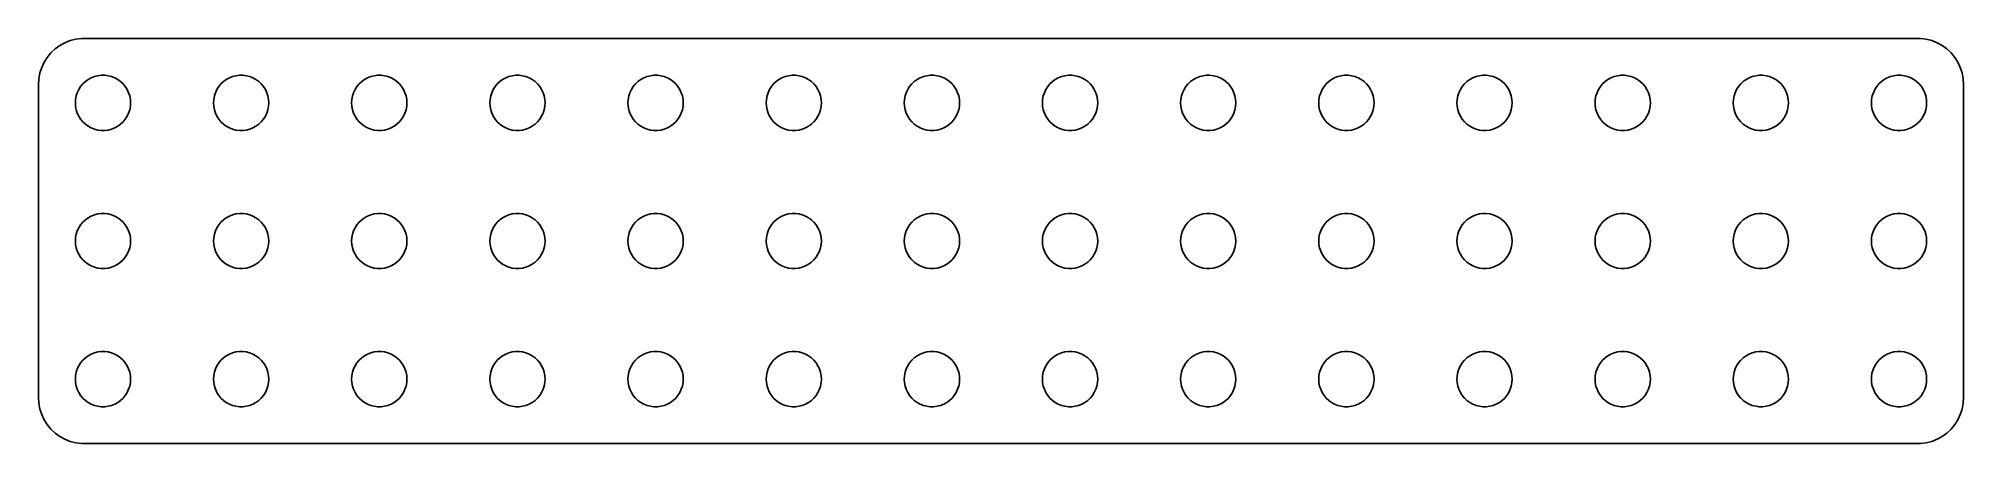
# Model space of a CAD drawing. Header units: metres. Extents: x -104 to 104, y -22 to 22.
import ezdxf

# ---------------------------------------------------------------- set-up
doc = ezdxf.new("R2010")
doc.units = ezdxf.units.M

msp = doc.modelspace()

# ---------------------------------------------------------------- linework, layer by layer
for p, q in [((-102.179, 21.2216), (-102.687, 20.8526)), ((-101.629, 21.5241), (-102.179, 21.2216)), ((-101.045, 21.7553), (-101.629, 21.5241)), ((-100.437, 21.9114), (-101.045, 21.7553)), ((-99.8139, 21.9901), (-100.437, 21.9114)), ((99.8139, 21.9901), (-99.8139, 21.9901)), ((100.437, 21.9114), (99.8139, 21.9901)), ((101.045, 21.7553), (100.437, 21.9114)), ((101.629, 21.5241), (101.045, 21.7553)), ((102.179, 21.2216), (101.629, 21.5241)), ((102.687, 20.8526), (102.179, 21.2216)), ((-104.149, 18.8406), (-104.343, 18.2434)), ((-103.882, 19.4088), (-104.149, 18.8406)), ((-103.545, 19.9389), (-103.882, 19.4088)), ((-103.145, 20.4227), (-103.545, 19.9389)), ((-102.687, 20.8526), (-103.145, 20.4227)), ((103.145, 20.4227), (102.687, 20.8526)), ((103.545, 19.9389), (103.145, 20.4227)), ((103.882, 19.4088), (103.545, 19.9389)), ((104.149, 18.8406), (103.882, 19.4088)), ((104.343, 18.2434), (104.149, 18.8406)), ((-104.461, 17.6267), (-104.5, 17)), ((-104.5, 17), (-104.5, -17)), ((-104.343, 18.2434), (-104.461, 17.6267)), ((-100.129, 16.4453), (-99.927, 16.7634)), ((-99.927, 16.7634), (-99.6869, 17.0536)), ((-99.6869, 17.0536), (-99.4123, 17.3115)), ((-99.4123, 17.3115), (-99.1075, 17.533)), ((-99.1075, 17.533), (-98.7773, 17.7145)), ((-98.7773, 17.7145), (-98.427, 17.8532)), ((-98.427, 17.8532), (-98.0621, 17.9469)), ((-98.0621, 17.9469), (-97.6884, 17.9941)), ((-97.6884, 17.9941), (-97.3116, 17.9941)), ((-97.3116, 17.9941), (-96.9379, 17.9469)), ((-96.9379, 17.9469), (-96.573, 17.8532)), ((-96.573, 17.8532), (-96.2227, 17.7145)), ((-96.2227, 17.7145), (-95.8925, 17.533)), ((-95.8925, 17.533), (-95.5877, 17.3115)), ((-95.5877, 17.3115), (-95.3131, 17.0536)), ((-95.3131, 17.0536), (-95.073, 16.7634)), ((-95.073, 16.7634), (-94.8711, 16.4453)), ((-85.1289, 16.4453), (-84.927, 16.7634)), ((-84.927, 16.7634), (-84.6869, 17.0536)), ((-84.6869, 17.0536), (-84.4123, 17.3115)), ((-84.4123, 17.3115), (-84.1075, 17.533)), ((-84.1075, 17.533), (-83.7773, 17.7145)), ((-83.7773, 17.7145), (-83.427, 17.8532)), ((-83.427, 17.8532), (-83.0621, 17.9469)), ((-83.0621, 17.9469), (-82.6884, 17.9941)), ((-82.6884, 17.9941), (-82.3116, 17.9941)), ((-82.3116, 17.9941), (-81.9379, 17.9469)), ((-81.9379, 17.9469), (-81.573, 17.8532)), ((-81.573, 17.8532), (-81.2227, 17.7145)), ((-81.2227, 17.7145), (-80.8925, 17.533)), ((-80.8925, 17.533), (-80.5877, 17.3115)), ((-80.5877, 17.3115), (-80.3131, 17.0536)), ((-80.3131, 17.0536), (-80.073, 16.7634)), ((-80.073, 16.7634), (-79.8711, 16.4453)), ((-70.1289, 16.4453), (-69.927, 16.7634)), ((-69.927, 16.7634), (-69.6869, 17.0536)), ((-69.6869, 17.0536), (-69.4123, 17.3115)), ((-69.4123, 17.3115), (-69.1075, 17.533)), ((-69.1075, 17.533), (-68.7773, 17.7145)), ((-68.7773, 17.7145), (-68.427, 17.8532)), ((-68.427, 17.8532), (-68.0621, 17.9469)), ((-68.0621, 17.9469), (-67.6884, 17.9941)), ((-67.6884, 17.9941), (-67.3116, 17.9941)), ((-67.3116, 17.9941), (-66.9379, 17.9469)), ((-66.9379, 17.9469), (-66.573, 17.8532)), ((-66.573, 17.8532), (-66.2227, 17.7145)), ((-66.2227, 17.7145), (-65.8925, 17.533)), ((-65.8925, 17.533), (-65.5877, 17.3115)), ((-65.5877, 17.3115), (-65.3131, 17.0536)), ((-65.3131, 17.0536), (-65.073, 16.7634)), ((-65.073, 16.7634), (-64.8711, 16.4453)), ((-55.1289, 16.4453), (-54.927, 16.7634)), ((-54.927, 16.7634), (-54.6869, 17.0536)), ((-54.6869, 17.0536), (-54.4123, 17.3115)), ((-54.4123, 17.3115), (-54.1075, 17.533)), ((-54.1075, 17.533), (-53.7773, 17.7145)), ((-53.7773, 17.7145), (-53.427, 17.8532)), ((-53.427, 17.8532), (-53.0621, 17.9469)), ((-53.0621, 17.9469), (-52.6884, 17.9941)), ((-52.6884, 17.9941), (-52.3116, 17.9941)), ((-52.3116, 17.9941), (-51.9379, 17.9469)), ((-51.9379, 17.9469), (-51.5729, 17.8532)), ((-51.5729, 17.8532), (-51.2227, 17.7145)), ((-51.2227, 17.7145), (-50.8925, 17.533)), ((-50.8925, 17.533), (-50.5877, 17.3115)), ((-50.5877, 17.3115), (-50.3131, 17.0536)), ((-50.3131, 17.0536), (-50.0729, 16.7634)), ((-50.0729, 16.7634), (-49.8711, 16.4453)), ((-40.1289, 16.4453), (-39.927, 16.7634)), ((-39.927, 16.7634), (-39.6869, 17.0536)), ((-39.6869, 17.0536), (-39.4123, 17.3115)), ((-39.4123, 17.3115), (-39.1075, 17.533)), ((-39.1075, 17.533), (-38.7773, 17.7145)), ((-38.7773, 17.7145), (-38.427, 17.8532)), ((-38.427, 17.8532), (-38.0621, 17.9469)), ((-38.0621, 17.9469), (-37.6884, 17.9941)), ((-37.6884, 17.9941), (-37.3116, 17.9941)), ((-37.3116, 17.9941), (-36.9379, 17.9469)), ((-36.9379, 17.9469), (-36.5729, 17.8532)), ((-36.5729, 17.8532), (-36.2227, 17.7145)), ((-36.2227, 17.7145), (-35.8925, 17.533)), ((-35.8925, 17.533), (-35.5877, 17.3115)), ((-35.5877, 17.3115), (-35.3131, 17.0536)), ((-35.3131, 17.0536), (-35.0729, 16.7634)), ((-35.0729, 16.7634), (-34.8711, 16.4453)), ((-25.1289, 16.4453), (-24.927, 16.7634)), ((-24.927, 16.7634), (-24.6869, 17.0536)), ((-24.6869, 17.0536), (-24.4123, 17.3115)), ((-24.4123, 17.3115), (-24.1075, 17.533)), ((-24.1075, 17.533), (-23.7773, 17.7145)), ((-23.7773, 17.7145), (-23.427, 17.8532)), ((-23.427, 17.8532), (-23.0621, 17.9469)), ((-23.0621, 17.9469), (-22.6884, 17.9941)), ((-22.6884, 17.9941), (-22.3116, 17.9941)), ((-22.3116, 17.9941), (-21.9379, 17.9469)), ((-21.9379, 17.9469), (-21.5729, 17.8532)), ((-21.5729, 17.8532), (-21.2227, 17.7145)), ((-21.2227, 17.7145), (-20.8925, 17.533)), ((-20.8925, 17.533), (-20.5877, 17.3115)), ((-20.5877, 17.3115), (-20.3131, 17.0536)), ((-20.3131, 17.0536), (-20.0729, 16.7634)), ((-20.0729, 16.7634), (-19.8711, 16.4453)), ((-10.1289, 16.4453), (-9.92705, 16.7634)), ((-9.92705, 16.7634), (-9.6869, 17.0536)), ((-9.6869, 17.0536), (-9.41226, 17.3115)), ((-9.41226, 17.3115), (-9.10747, 17.533)), ((-9.10747, 17.533), (-8.77733, 17.7145)), ((-8.77733, 17.7145), (-8.42705, 17.8532)), ((-8.42705, 17.8532), (-8.06213, 17.9469)), ((-8.06213, 17.9469), (-7.68837, 17.9941)), ((-7.68837, 17.9941), (-7.31161, 17.9941)), ((-7.31161, 17.9941), (-6.93785, 17.9469)), ((-6.93785, 17.9469), (-6.57294, 17.8532)), ((-6.57294, 17.8532), (-6.22266, 17.7145)), ((-6.22266, 17.7145), (-5.89252, 17.533)), ((-5.89252, 17.533), (-5.58772, 17.3115)), ((-5.58772, 17.3115), (-5.31308, 17.0536)), ((-5.31308, 17.0536), (-5.07294, 16.7634)), ((-5.07294, 16.7634), (-4.87108, 16.4453)), ((4.87108, 16.4453), (5.07294, 16.7634)), ((5.07294, 16.7634), (5.31308, 17.0536)), ((5.31308, 17.0536), (5.58772, 17.3115)), ((5.58772, 17.3115), (5.89252, 17.533)), ((5.89252, 17.533), (6.22266, 17.7145)), ((6.22266, 17.7145), (6.57294, 17.8532)), ((6.57294, 17.8532), (6.93785, 17.9469)), ((6.93785, 17.9469), (7.31161, 17.9941)), ((7.31161, 17.9941), (7.68837, 17.9941)), ((7.68837, 17.9941), (8.06213, 17.9469)), ((8.06213, 17.9469), (8.42705, 17.8532)), ((8.42705, 17.8532), (8.77733, 17.7145)), ((8.77733, 17.7145), (9.10747, 17.533)), ((9.10747, 17.533), (9.41226, 17.3115)), ((9.41226, 17.3115), (9.6869, 17.0536)), ((9.6869, 17.0536), (9.92705, 16.7634)), ((9.92705, 16.7634), (10.1289, 16.4453)), ((19.8711, 16.4453), (20.0729, 16.7634)), ((20.0729, 16.7634), (20.3131, 17.0536)), ((20.3131, 17.0536), (20.5877, 17.3115)), ((20.5877, 17.3115), (20.8925, 17.533)), ((20.8925, 17.533), (21.2227, 17.7145)), ((21.2227, 17.7145), (21.5729, 17.8532)), ((21.5729, 17.8532), (21.9379, 17.9469)), ((21.9379, 17.9469), (22.3116, 17.9941)), ((22.3116, 17.9941), (22.6884, 17.9941)), ((22.6884, 17.9941), (23.0621, 17.9469)), ((23.0621, 17.9469), (23.427, 17.8532)), ((23.427, 17.8532), (23.7773, 17.7145)), ((23.7773, 17.7145), (24.1075, 17.533)), ((24.1075, 17.533), (24.4123, 17.3115)), ((24.4123, 17.3115), (24.6869, 17.0536)), ((24.6869, 17.0536), (24.927, 16.7634)), ((24.927, 16.7634), (25.1289, 16.4453)), ((34.8711, 16.4453), (35.0729, 16.7634)), ((35.0729, 16.7634), (35.3131, 17.0536)), ((35.3131, 17.0536), (35.5877, 17.3115)), ((35.5877, 17.3115), (35.8925, 17.533)), ((35.8925, 17.533), (36.2227, 17.7145)), ((36.2227, 17.7145), (36.5729, 17.8532)), ((36.5729, 17.8532), (36.9379, 17.9469)), ((36.9379, 17.9469), (37.3116, 17.9941)), ((37.3116, 17.9941), (37.6884, 17.9941)), ((37.6884, 17.9941), (38.0621, 17.9469)), ((38.0621, 17.9469), (38.427, 17.8532)), ((38.427, 17.8532), (38.7773, 17.7145)), ((38.7773, 17.7145), (39.1075, 17.533)), ((39.1075, 17.533), (39.4123, 17.3115)), ((39.4123, 17.3115), (39.6869, 17.0536)), ((39.6869, 17.0536), (39.927, 16.7634)), ((39.927, 16.7634), (40.1289, 16.4453)), ((49.8711, 16.4453), (50.0729, 16.7634)), ((50.0729, 16.7634), (50.3131, 17.0536)), ((50.3131, 17.0536), (50.5877, 17.3115)), ((50.5877, 17.3115), (50.8925, 17.533)), ((50.8925, 17.533), (51.2227, 17.7145)), ((51.2227, 17.7145), (51.5729, 17.8532)), ((51.5729, 17.8532), (51.9379, 17.9469)), ((51.9379, 17.9469), (52.3116, 17.9941)), ((52.3116, 17.9941), (52.6884, 17.9941)), ((52.6884, 17.9941), (53.0621, 17.9469)), ((53.0621, 17.9469), (53.427, 17.8532)), ((53.427, 17.8532), (53.7773, 17.7145)), ((53.7773, 17.7145), (54.1075, 17.533)), ((54.1075, 17.533), (54.4123, 17.3115)), ((54.4123, 17.3115), (54.6869, 17.0536)), ((54.6869, 17.0536), (54.927, 16.7634)), ((54.927, 16.7634), (55.1289, 16.4453)), ((64.8711, 16.4453), (65.073, 16.7634)), ((65.073, 16.7634), (65.3131, 17.0536)), ((65.3131, 17.0536), (65.5877, 17.3115)), ((65.5877, 17.3115), (65.8925, 17.533)), ((65.8925, 17.533), (66.2227, 17.7145)), ((66.2227, 17.7145), (66.573, 17.8532)), ((66.573, 17.8532), (66.9379, 17.9469)), ((66.9379, 17.9469), (67.3116, 17.9941)), ((67.3116, 17.9941), (67.6884, 17.9941)), ((67.6884, 17.9941), (68.0621, 17.9469)), ((68.0621, 17.9469), (68.427, 17.8532)), ((68.427, 17.8532), (68.7773, 17.7145)), ((68.7773, 17.7145), (69.1075, 17.533)), ((69.1075, 17.533), (69.4123, 17.3115)), ((69.4123, 17.3115), (69.6869, 17.0536)), ((69.6869, 17.0536), (69.927, 16.7634)), ((69.927, 16.7634), (70.1289, 16.4453)), ((79.8711, 16.4453), (80.073, 16.7634)), ((80.073, 16.7634), (80.3131, 17.0536)), ((80.3131, 17.0536), (80.5877, 17.3115)), ((80.5877, 17.3115), (80.8925, 17.533)), ((80.8925, 17.533), (81.2227, 17.7145)), ((81.2227, 17.7145), (81.573, 17.8532)), ((81.573, 17.8532), (81.9379, 17.9469)), ((81.9379, 17.9469), (82.3116, 17.9941)), ((82.3116, 17.9941), (82.6884, 17.9941)), ((82.6884, 17.9941), (83.0621, 17.9469)), ((83.0621, 17.9469), (83.427, 17.8532)), ((83.427, 17.8532), (83.7773, 17.7145)), ((83.7773, 17.7145), (84.1075, 17.533)), ((84.1075, 17.533), (84.4123, 17.3115)), ((84.4123, 17.3115), (84.6869, 17.0536)), ((84.6869, 17.0536), (84.927, 16.7634)), ((84.927, 16.7634), (85.1289, 16.4453)), ((94.8711, 16.4453), (95.073, 16.7634)), ((95.073, 16.7634), (95.3131, 17.0536)), ((95.3131, 17.0536), (95.5877, 17.3115)), ((95.5877, 17.3115), (95.8925, 17.533)), ((95.8925, 17.533), (96.2227, 17.7145)), ((96.2227, 17.7145), (96.573, 17.8532)), ((96.573, 17.8532), (96.9379, 17.9469)), ((96.9379, 17.9469), (97.3116, 17.9941)), ((97.3116, 17.9941), (97.6884, 17.9941)), ((97.6884, 17.9941), (98.0621, 17.9469)), ((98.0621, 17.9469), (98.427, 17.8532)), ((98.427, 17.8532), (98.7773, 17.7145)), ((98.7773, 17.7145), (99.1075, 17.533)), ((99.1075, 17.533), (99.4123, 17.3115)), ((99.4123, 17.3115), (99.6869, 17.0536)), ((99.6869, 17.0536), (99.927, 16.7634)), ((99.927, 16.7634), (100.129, 16.4453)), ((104.461, 17.6267), (104.343, 18.2434)), ((104.5, 17), (104.461, 17.6267)), ((104.5, -17), (104.5, 17)), ((-100.5, 15), (-100.476, 15.376)), ((-100.476, 14.624), (-100.5, 15)), ((-100.476, 15.376), (-100.406, 15.7461)), ((-100.406, 15.7461), (-100.289, 16.1044)), ((-100.289, 16.1044), (-100.129, 16.4453)), ((-94.8711, 16.4453), (-94.7107, 16.1044)), ((-94.7107, 16.1044), (-94.5943, 15.7461)), ((-94.5943, 15.7461), (-94.5237, 15.376)), ((-94.5237, 15.376), (-94.5, 15)), ((-94.5, 15), (-94.5237, 14.624)), ((-85.5, 15), (-85.4763, 15.376)), ((-85.4763, 14.624), (-85.5, 15)), ((-85.4763, 15.376), (-85.4057, 15.7461)), ((-85.4057, 15.7461), (-85.2893, 16.1044)), ((-85.2893, 16.1044), (-85.1289, 16.4453)), ((-79.8711, 16.4453), (-79.7107, 16.1044)), ((-79.7107, 16.1044), (-79.5943, 15.7461)), ((-79.5943, 15.7461), (-79.5237, 15.376)), ((-79.5237, 15.376), (-79.5, 15)), ((-79.5, 15), (-79.5237, 14.624)), ((-70.5, 15), (-70.4763, 15.376)), ((-70.4763, 14.624), (-70.5, 15)), ((-70.4763, 15.376), (-70.4057, 15.7461)), ((-70.4057, 15.7461), (-70.2893, 16.1044)), ((-70.2893, 16.1044), (-70.1289, 16.4453)), ((-64.8711, 16.4453), (-64.7107, 16.1044)), ((-64.7107, 16.1044), (-64.5943, 15.7461)), ((-64.5943, 15.7461), (-64.5237, 15.376)), ((-64.5237, 15.376), (-64.5, 15)), ((-64.5, 15), (-64.5237, 14.624)), ((-55.5, 15), (-55.4763, 15.376)), ((-55.4763, 14.624), (-55.5, 15)), ((-55.4763, 15.376), (-55.4057, 15.7461)), ((-55.4057, 15.7461), (-55.2893, 16.1044)), ((-55.2893, 16.1044), (-55.1289, 16.4453)), ((-49.8711, 16.4453), (-49.7107, 16.1044)), ((-49.7107, 16.1044), (-49.5942, 15.7461)), ((-49.5942, 15.7461), (-49.5237, 15.376)), ((-49.5237, 15.376), (-49.5, 15)), ((-49.5, 15), (-49.5237, 14.624)), ((-40.5, 15), (-40.4763, 15.376)), ((-40.4763, 14.624), (-40.5, 15)), ((-40.4763, 15.376), (-40.4057, 15.7461)), ((-40.4057, 15.7461), (-40.2893, 16.1044)), ((-40.2893, 16.1044), (-40.1289, 16.4453)), ((-34.8711, 16.4453), (-34.7107, 16.1044)), ((-34.7107, 16.1044), (-34.5942, 15.7461)), ((-34.5942, 15.7461), (-34.5237, 15.376)), ((-34.5237, 15.376), (-34.5, 15)), ((-34.5, 15), (-34.5237, 14.624)), ((-25.5, 15), (-25.4763, 15.376)), ((-25.4763, 14.624), (-25.5, 15)), ((-25.4763, 15.376), (-25.4057, 15.7461)), ((-25.4057, 15.7461), (-25.2893, 16.1044)), ((-25.2893, 16.1044), (-25.1289, 16.4453)), ((-19.8711, 16.4453), (-19.7107, 16.1044)), ((-19.7107, 16.1044), (-19.5942, 15.7461)), ((-19.5942, 15.7461), (-19.5237, 15.376)), ((-19.5237, 15.376), (-19.5, 15)), ((-19.5, 15), (-19.5237, 14.624)), ((-10.5, 15), (-10.4763, 15.376)), ((-10.4763, 14.624), (-10.5, 15)), ((-10.4763, 15.376), (-10.4057, 15.7461)), ((-10.4057, 15.7461), (-10.2893, 16.1044)), ((-10.2893, 16.1044), (-10.1289, 16.4453)), ((-4.87108, 16.4453), (-4.71066, 16.1044)), ((-4.71066, 16.1044), (-4.59424, 15.7461)), ((-4.59424, 15.7461), (-4.52365, 15.376)), ((-4.52365, 15.376), (-4.5, 15)), ((-4.5, 15), (-4.52365, 14.624)), ((4.5, 15), (4.52365, 15.376)), ((4.52365, 14.624), (4.5, 15)), ((4.52365, 15.376), (4.59424, 15.7461)), ((4.59424, 15.7461), (4.71066, 16.1044)), ((4.71066, 16.1044), (4.87108, 16.4453)), ((10.1289, 16.4453), (10.2893, 16.1044)), ((10.2893, 16.1044), (10.4057, 15.7461)), ((10.4057, 15.7461), (10.4763, 15.376)), ((10.4763, 15.376), (10.5, 15)), ((10.5, 15), (10.4763, 14.624)), ((19.5, 15), (19.5237, 15.376)), ((19.5237, 14.624), (19.5, 15)), ((19.5237, 15.376), (19.5942, 15.7461)), ((19.5942, 15.7461), (19.7107, 16.1044)), ((19.7107, 16.1044), (19.8711, 16.4453)), ((25.1289, 16.4453), (25.2893, 16.1044)), ((25.2893, 16.1044), (25.4057, 15.7461)), ((25.4057, 15.7461), (25.4763, 15.376)), ((25.4763, 15.376), (25.5, 15)), ((25.5, 15), (25.4763, 14.624)), ((34.5, 15), (34.5237, 15.376)), ((34.5237, 14.624), (34.5, 15)), ((34.5237, 15.376), (34.5942, 15.7461)), ((34.5942, 15.7461), (34.7107, 16.1044)), ((34.7107, 16.1044), (34.8711, 16.4453)), ((40.1289, 16.4453), (40.2893, 16.1044)), ((40.2893, 16.1044), (40.4057, 15.7461)), ((40.4057, 15.7461), (40.4763, 15.376)), ((40.4763, 15.376), (40.5, 15)), ((40.5, 15), (40.4763, 14.624)), ((49.5, 15), (49.5237, 15.376)), ((49.5237, 14.624), (49.5, 15)), ((49.5237, 15.376), (49.5942, 15.7461)), ((49.5942, 15.7461), (49.7107, 16.1044)), ((49.7107, 16.1044), (49.8711, 16.4453)), ((55.1289, 16.4453), (55.2893, 16.1044)), ((55.2893, 16.1044), (55.4057, 15.7461)), ((55.4057, 15.7461), (55.4763, 15.376)), ((55.4763, 15.376), (55.5, 15)), ((55.5, 15), (55.4763, 14.624)), ((64.5, 15), (64.5237, 15.376)), ((64.5237, 14.624), (64.5, 15)), ((64.5237, 15.376), (64.5943, 15.7461)), ((64.5943, 15.7461), (64.7107, 16.1044)), ((64.7107, 16.1044), (64.8711, 16.4453)), ((70.1289, 16.4453), (70.2893, 16.1044)), ((70.2893, 16.1044), (70.4057, 15.7461)), ((70.4057, 15.7461), (70.4763, 15.376)), ((70.4763, 15.376), (70.5, 15)), ((70.5, 15), (70.4763, 14.624)), ((79.5, 15), (79.5237, 15.376)), ((79.5237, 14.624), (79.5, 15)), ((79.5237, 15.376), (79.5943, 15.7461)), ((79.5943, 15.7461), (79.7107, 16.1044)), ((79.7107, 16.1044), (79.8711, 16.4453)), ((85.1289, 16.4453), (85.2893, 16.1044)), ((85.2893, 16.1044), (85.4057, 15.7461)), ((85.4057, 15.7461), (85.4763, 15.376)), ((85.4763, 15.376), (85.5, 15)), ((85.5, 15), (85.4763, 14.624)), ((94.5, 15), (94.5237, 15.376)), ((94.5237, 14.624), (94.5, 15)), ((94.5237, 15.376), (94.5943, 15.7461)), ((94.5943, 15.7461), (94.7107, 16.1044)), ((94.7107, 16.1044), (94.8711, 16.4453)), ((100.129, 16.4453), (100.289, 16.1044)), ((100.289, 16.1044), (100.406, 15.7461)), ((100.406, 15.7461), (100.476, 15.376)), ((100.476, 15.376), (100.5, 15)), ((100.5, 15), (100.476, 14.624)), ((-100.406, 14.2539), (-100.476, 14.624)), ((-100.289, 13.8956), (-100.406, 14.2539)), ((-100.129, 13.5547), (-100.289, 13.8956)), ((-99.927, 13.2366), (-100.129, 13.5547)), ((-99.6869, 12.9464), (-99.927, 13.2366)), ((-99.4123, 12.6884), (-99.6869, 12.9464)), ((-99.1075, 12.467), (-99.4123, 12.6884)), ((-95.5877, 12.6884), (-95.8925, 12.467)), ((-95.3131, 12.9464), (-95.5877, 12.6884)), ((-95.073, 13.2366), (-95.3131, 12.9464)), ((-94.8711, 13.5547), (-95.073, 13.2366)), ((-94.7107, 13.8956), (-94.8711, 13.5547)), ((-94.5943, 14.2539), (-94.7107, 13.8956)), ((-94.5237, 14.624), (-94.5943, 14.2539)), ((-85.4057, 14.2539), (-85.4763, 14.624)), ((-85.2893, 13.8956), (-85.4057, 14.2539)), ((-85.1289, 13.5547), (-85.2893, 13.8956)), ((-84.927, 13.2366), (-85.1289, 13.5547)), ((-84.6869, 12.9464), (-84.927, 13.2366)), ((-84.4123, 12.6884), (-84.6869, 12.9464)), ((-84.1075, 12.467), (-84.4123, 12.6884)), ((-80.5877, 12.6884), (-80.8925, 12.467)), ((-80.3131, 12.9464), (-80.5877, 12.6884)), ((-80.073, 13.2366), (-80.3131, 12.9464)), ((-79.8711, 13.5547), (-80.073, 13.2366)), ((-79.7107, 13.8956), (-79.8711, 13.5547)), ((-79.5943, 14.2539), (-79.7107, 13.8956)), ((-79.5237, 14.624), (-79.5943, 14.2539)), ((-70.4057, 14.2539), (-70.4763, 14.624)), ((-70.2893, 13.8956), (-70.4057, 14.2539)), ((-70.1289, 13.5547), (-70.2893, 13.8956)), ((-69.927, 13.2366), (-70.1289, 13.5547)), ((-69.6869, 12.9464), (-69.927, 13.2366)), ((-69.4123, 12.6884), (-69.6869, 12.9464)), ((-69.1075, 12.467), (-69.4123, 12.6884)), ((-65.5877, 12.6884), (-65.8925, 12.467)), ((-65.3131, 12.9464), (-65.5877, 12.6884)), ((-65.073, 13.2366), (-65.3131, 12.9464)), ((-64.8711, 13.5547), (-65.073, 13.2366)), ((-64.7107, 13.8956), (-64.8711, 13.5547)), ((-64.5943, 14.2539), (-64.7107, 13.8956)), ((-64.5237, 14.624), (-64.5943, 14.2539)), ((-55.4057, 14.2539), (-55.4763, 14.624)), ((-55.2893, 13.8956), (-55.4057, 14.2539)), ((-55.1289, 13.5547), (-55.2893, 13.8956)), ((-54.927, 13.2366), (-55.1289, 13.5547)), ((-54.6869, 12.9464), (-54.927, 13.2366)), ((-54.4123, 12.6884), (-54.6869, 12.9464)), ((-54.1075, 12.467), (-54.4123, 12.6884)), ((-50.5877, 12.6884), (-50.8925, 12.467)), ((-50.3131, 12.9464), (-50.5877, 12.6884)), ((-50.0729, 13.2366), (-50.3131, 12.9464)), ((-49.8711, 13.5547), (-50.0729, 13.2366)), ((-49.7107, 13.8956), (-49.8711, 13.5547)), ((-49.5942, 14.2539), (-49.7107, 13.8956)), ((-49.5237, 14.624), (-49.5942, 14.2539)), ((-40.4057, 14.2539), (-40.4763, 14.624)), ((-40.2893, 13.8956), (-40.4057, 14.2539)), ((-40.1289, 13.5547), (-40.2893, 13.8956)), ((-39.927, 13.2366), (-40.1289, 13.5547)), ((-39.6869, 12.9464), (-39.927, 13.2366)), ((-39.4123, 12.6884), (-39.6869, 12.9464)), ((-39.1075, 12.467), (-39.4123, 12.6884)), ((-35.5877, 12.6884), (-35.8925, 12.467)), ((-35.3131, 12.9464), (-35.5877, 12.6884)), ((-35.0729, 13.2366), (-35.3131, 12.9464)), ((-34.8711, 13.5547), (-35.0729, 13.2366)), ((-34.7107, 13.8956), (-34.8711, 13.5547)), ((-34.5942, 14.2539), (-34.7107, 13.8956)), ((-34.5237, 14.624), (-34.5942, 14.2539)), ((-25.4057, 14.2539), (-25.4763, 14.624)), ((-25.2893, 13.8956), (-25.4057, 14.2539)), ((-25.1289, 13.5547), (-25.2893, 13.8956)), ((-24.927, 13.2366), (-25.1289, 13.5547)), ((-24.6869, 12.9464), (-24.927, 13.2366)), ((-24.4123, 12.6884), (-24.6869, 12.9464)), ((-24.1075, 12.467), (-24.4123, 12.6884)), ((-20.5877, 12.6884), (-20.8925, 12.467)), ((-20.3131, 12.9464), (-20.5877, 12.6884)), ((-20.0729, 13.2366), (-20.3131, 12.9464)), ((-19.8711, 13.5547), (-20.0729, 13.2366)), ((-19.7107, 13.8956), (-19.8711, 13.5547)), ((-19.5942, 14.2539), (-19.7107, 13.8956)), ((-19.5237, 14.624), (-19.5942, 14.2539)), ((-10.4057, 14.2539), (-10.4763, 14.624)), ((-10.2893, 13.8956), (-10.4057, 14.2539)), ((-10.1289, 13.5547), (-10.2893, 13.8956)), ((-9.92705, 13.2366), (-10.1289, 13.5547)), ((-9.6869, 12.9464), (-9.92705, 13.2366)), ((-9.41226, 12.6884), (-9.6869, 12.9464)), ((-9.10747, 12.467), (-9.41226, 12.6884)), ((-5.58772, 12.6884), (-5.89252, 12.467)), ((-5.31308, 12.9464), (-5.58772, 12.6884)), ((-5.07294, 13.2366), (-5.31308, 12.9464)), ((-4.87108, 13.5547), (-5.07294, 13.2366)), ((-4.71066, 13.8956), (-4.87108, 13.5547)), ((-4.59424, 14.2539), (-4.71066, 13.8956)), ((-4.52365, 14.624), (-4.59424, 14.2539)), ((4.59424, 14.2539), (4.52365, 14.624)), ((4.71066, 13.8956), (4.59424, 14.2539)), ((4.87108, 13.5547), (4.71066, 13.8956)), ((5.07294, 13.2366), (4.87108, 13.5547)), ((5.31308, 12.9464), (5.07294, 13.2366)), ((5.58772, 12.6884), (5.31308, 12.9464)), ((5.89252, 12.467), (5.58772, 12.6884)), ((9.41226, 12.6884), (9.10747, 12.467)), ((9.6869, 12.9464), (9.41226, 12.6884)), ((9.92705, 13.2366), (9.6869, 12.9464)), ((10.1289, 13.5547), (9.92705, 13.2366)), ((10.2893, 13.8956), (10.1289, 13.5547)), ((10.4057, 14.2539), (10.2893, 13.8956)), ((10.4763, 14.624), (10.4057, 14.2539)), ((19.5942, 14.2539), (19.5237, 14.624)), ((19.7107, 13.8956), (19.5942, 14.2539)), ((19.8711, 13.5547), (19.7107, 13.8956)), ((20.0729, 13.2366), (19.8711, 13.5547)), ((20.3131, 12.9464), (20.0729, 13.2366)), ((20.5877, 12.6884), (20.3131, 12.9464)), ((20.8925, 12.467), (20.5877, 12.6884)), ((24.4123, 12.6884), (24.1075, 12.467)), ((24.6869, 12.9464), (24.4123, 12.6884)), ((24.927, 13.2366), (24.6869, 12.9464)), ((25.1289, 13.5547), (24.927, 13.2366)), ((25.2893, 13.8956), (25.1289, 13.5547)), ((25.4057, 14.2539), (25.2893, 13.8956)), ((25.4763, 14.624), (25.4057, 14.2539)), ((34.5942, 14.2539), (34.5237, 14.624)), ((34.7107, 13.8956), (34.5942, 14.2539)), ((34.8711, 13.5547), (34.7107, 13.8956)), ((35.0729, 13.2366), (34.8711, 13.5547)), ((35.3131, 12.9464), (35.0729, 13.2366)), ((35.5877, 12.6884), (35.3131, 12.9464)), ((35.8925, 12.467), (35.5877, 12.6884)), ((39.4123, 12.6884), (39.1075, 12.467)), ((39.6869, 12.9464), (39.4123, 12.6884)), ((39.927, 13.2366), (39.6869, 12.9464)), ((40.1289, 13.5547), (39.927, 13.2366)), ((40.2893, 13.8956), (40.1289, 13.5547)), ((40.4057, 14.2539), (40.2893, 13.8956)), ((40.4763, 14.624), (40.4057, 14.2539)), ((49.5942, 14.2539), (49.5237, 14.624)), ((49.7107, 13.8956), (49.5942, 14.2539)), ((49.8711, 13.5547), (49.7107, 13.8956)), ((50.0729, 13.2366), (49.8711, 13.5547)), ((50.3131, 12.9464), (50.0729, 13.2366)), ((50.5877, 12.6884), (50.3131, 12.9464)), ((50.8925, 12.467), (50.5877, 12.6884)), ((54.4123, 12.6884), (54.1075, 12.467)), ((54.6869, 12.9464), (54.4123, 12.6884)), ((54.927, 13.2366), (54.6869, 12.9464)), ((55.1289, 13.5547), (54.927, 13.2366)), ((55.2893, 13.8956), (55.1289, 13.5547)), ((55.4057, 14.2539), (55.2893, 13.8956)), ((55.4763, 14.624), (55.4057, 14.2539)), ((64.5943, 14.2539), (64.5237, 14.624)), ((64.7107, 13.8956), (64.5943, 14.2539)), ((64.8711, 13.5547), (64.7107, 13.8956)), ((65.073, 13.2366), (64.8711, 13.5547)), ((65.3131, 12.9464), (65.073, 13.2366)), ((65.5877, 12.6884), (65.3131, 12.9464)), ((65.8925, 12.467), (65.5877, 12.6884)), ((69.4123, 12.6884), (69.1075, 12.467)), ((69.6869, 12.9464), (69.4123, 12.6884)), ((69.927, 13.2366), (69.6869, 12.9464)), ((70.1289, 13.5547), (69.927, 13.2366)), ((70.2893, 13.8956), (70.1289, 13.5547)), ((70.4057, 14.2539), (70.2893, 13.8956)), ((70.4763, 14.624), (70.4057, 14.2539)), ((79.5943, 14.2539), (79.5237, 14.624)), ((79.7107, 13.8956), (79.5943, 14.2539)), ((79.8711, 13.5547), (79.7107, 13.8956)), ((80.073, 13.2366), (79.8711, 13.5547)), ((80.3131, 12.9464), (80.073, 13.2366)), ((80.5877, 12.6884), (80.3131, 12.9464)), ((80.8925, 12.467), (80.5877, 12.6884)), ((84.4123, 12.6884), (84.1075, 12.467)), ((84.6869, 12.9464), (84.4123, 12.6884)), ((84.927, 13.2366), (84.6869, 12.9464)), ((85.1289, 13.5547), (84.927, 13.2366)), ((85.2893, 13.8956), (85.1289, 13.5547)), ((85.4057, 14.2539), (85.2893, 13.8956)), ((85.4763, 14.624), (85.4057, 14.2539)), ((94.5943, 14.2539), (94.5237, 14.624)), ((94.7107, 13.8956), (94.5943, 14.2539)), ((94.8711, 13.5547), (94.7107, 13.8956)), ((95.073, 13.2366), (94.8711, 13.5547)), ((95.3131, 12.9464), (95.073, 13.2366)), ((95.5877, 12.6884), (95.3131, 12.9464)), ((95.8925, 12.467), (95.5877, 12.6884)), ((99.4123, 12.6884), (99.1075, 12.467)), ((99.6869, 12.9464), (99.4123, 12.6884)), ((99.927, 13.2366), (99.6869, 12.9464)), ((100.129, 13.5547), (99.927, 13.2366)), ((100.289, 13.8956), (100.129, 13.5547)), ((100.406, 14.2539), (100.289, 13.8956)), ((100.476, 14.624), (100.406, 14.2539)), ((-98.7773, 12.2855), (-99.1075, 12.467)), ((-98.427, 12.1468), (-98.7773, 12.2855)), ((-98.0621, 12.0531), (-98.427, 12.1468)), ((-97.6884, 12.0059), (-98.0621, 12.0531)), ((-97.3116, 12.0059), (-97.6884, 12.0059)), ((-96.9379, 12.0531), (-97.3116, 12.0059)), ((-96.573, 12.1468), (-96.9379, 12.0531)), ((-96.2227, 12.2855), (-96.573, 12.1468)), ((-95.8925, 12.467), (-96.2227, 12.2855)), ((-83.7773, 12.2855), (-84.1075, 12.467)), ((-83.427, 12.1468), (-83.7773, 12.2855)), ((-83.0621, 12.0531), (-83.427, 12.1468)), ((-82.6884, 12.0059), (-83.0621, 12.0531)), ((-82.3116, 12.0059), (-82.6884, 12.0059)), ((-81.9379, 12.0531), (-82.3116, 12.0059)), ((-81.573, 12.1468), (-81.9379, 12.0531)), ((-81.2227, 12.2855), (-81.573, 12.1468)), ((-80.8925, 12.467), (-81.2227, 12.2855)), ((-68.7773, 12.2855), (-69.1075, 12.467)), ((-68.427, 12.1468), (-68.7773, 12.2855)), ((-68.0621, 12.0531), (-68.427, 12.1468)), ((-67.6884, 12.0059), (-68.0621, 12.0531)), ((-67.3116, 12.0059), (-67.6884, 12.0059)), ((-66.9379, 12.0531), (-67.3116, 12.0059)), ((-66.573, 12.1468), (-66.9379, 12.0531)), ((-66.2227, 12.2855), (-66.573, 12.1468)), ((-65.8925, 12.467), (-66.2227, 12.2855)), ((-53.7773, 12.2855), (-54.1075, 12.467)), ((-53.427, 12.1468), (-53.7773, 12.2855)), ((-53.0621, 12.0531), (-53.427, 12.1468)), ((-52.6884, 12.0059), (-53.0621, 12.0531)), ((-52.3116, 12.0059), (-52.6884, 12.0059)), ((-51.9379, 12.0531), (-52.3116, 12.0059)), ((-51.5729, 12.1468), (-51.9379, 12.0531)), ((-51.2227, 12.2855), (-51.5729, 12.1468)), ((-50.8925, 12.467), (-51.2227, 12.2855)), ((-38.7773, 12.2855), (-39.1075, 12.467)), ((-38.427, 12.1468), (-38.7773, 12.2855)), ((-38.0621, 12.0531), (-38.427, 12.1468)), ((-37.6884, 12.0059), (-38.0621, 12.0531)), ((-37.3116, 12.0059), (-37.6884, 12.0059)), ((-36.9379, 12.0531), (-37.3116, 12.0059)), ((-36.5729, 12.1468), (-36.9379, 12.0531)), ((-36.2227, 12.2855), (-36.5729, 12.1468)), ((-35.8925, 12.467), (-36.2227, 12.2855)), ((-23.7773, 12.2855), (-24.1075, 12.467)), ((-23.427, 12.1468), (-23.7773, 12.2855)), ((-23.0621, 12.0531), (-23.427, 12.1468)), ((-22.6884, 12.0059), (-23.0621, 12.0531)), ((-22.3116, 12.0059), (-22.6884, 12.0059)), ((-21.9379, 12.0531), (-22.3116, 12.0059)), ((-21.5729, 12.1468), (-21.9379, 12.0531)), ((-21.2227, 12.2855), (-21.5729, 12.1468)), ((-20.8925, 12.467), (-21.2227, 12.2855)), ((-8.77733, 12.2855), (-9.10747, 12.467)), ((-8.42705, 12.1468), (-8.77733, 12.2855)), ((-8.06213, 12.0531), (-8.42705, 12.1468)), ((-7.68837, 12.0059), (-8.06213, 12.0531)), ((-7.31161, 12.0059), (-7.68837, 12.0059)), ((-6.93785, 12.0531), (-7.31161, 12.0059)), ((-6.57294, 12.1468), (-6.93785, 12.0531)), ((-6.22266, 12.2855), (-6.57294, 12.1468)), ((-5.89252, 12.467), (-6.22266, 12.2855)), ((6.22266, 12.2855), (5.89252, 12.467)), ((6.57294, 12.1468), (6.22266, 12.2855)), ((6.93785, 12.0531), (6.57294, 12.1468)), ((7.31161, 12.0059), (6.93785, 12.0531)), ((7.68837, 12.0059), (7.31161, 12.0059)), ((8.06213, 12.0531), (7.68837, 12.0059)), ((8.42705, 12.1468), (8.06213, 12.0531)), ((8.77733, 12.2855), (8.42705, 12.1468)), ((9.10747, 12.467), (8.77733, 12.2855)), ((21.2227, 12.2855), (20.8925, 12.467)), ((21.5729, 12.1468), (21.2227, 12.2855)), ((21.9379, 12.0531), (21.5729, 12.1468)), ((22.3116, 12.0059), (21.9379, 12.0531)), ((22.6884, 12.0059), (22.3116, 12.0059)), ((23.0621, 12.0531), (22.6884, 12.0059)), ((23.427, 12.1468), (23.0621, 12.0531)), ((23.7773, 12.2855), (23.427, 12.1468)), ((24.1075, 12.467), (23.7773, 12.2855)), ((36.2227, 12.2855), (35.8925, 12.467)), ((36.5729, 12.1468), (36.2227, 12.2855)), ((36.9379, 12.0531), (36.5729, 12.1468)), ((37.3116, 12.0059), (36.9379, 12.0531)), ((37.6884, 12.0059), (37.3116, 12.0059)), ((38.0621, 12.0531), (37.6884, 12.0059)), ((38.427, 12.1468), (38.0621, 12.0531)), ((38.7773, 12.2855), (38.427, 12.1468)), ((39.1075, 12.467), (38.7773, 12.2855)), ((51.2227, 12.2855), (50.8925, 12.467)), ((51.5729, 12.1468), (51.2227, 12.2855)), ((51.9379, 12.0531), (51.5729, 12.1468)), ((52.3116, 12.0059), (51.9379, 12.0531)), ((52.6884, 12.0059), (52.3116, 12.0059)), ((53.0621, 12.0531), (52.6884, 12.0059)), ((53.427, 12.1468), (53.0621, 12.0531)), ((53.7773, 12.2855), (53.427, 12.1468)), ((54.1075, 12.467), (53.7773, 12.2855)), ((66.2227, 12.2855), (65.8925, 12.467)), ((66.573, 12.1468), (66.2227, 12.2855)), ((66.9379, 12.0531), (66.573, 12.1468)), ((67.3116, 12.0059), (66.9379, 12.0531)), ((67.6884, 12.0059), (67.3116, 12.0059)), ((68.0621, 12.0531), (67.6884, 12.0059)), ((68.427, 12.1468), (68.0621, 12.0531)), ((68.7773, 12.2855), (68.427, 12.1468)), ((69.1075, 12.467), (68.7773, 12.2855)), ((81.2227, 12.2855), (80.8925, 12.467)), ((81.573, 12.1468), (81.2227, 12.2855)), ((81.9379, 12.0531), (81.573, 12.1468)), ((82.3116, 12.0059), (81.9379, 12.0531)), ((82.6884, 12.0059), (82.3116, 12.0059)), ((83.0621, 12.0531), (82.6884, 12.0059)), ((83.427, 12.1468), (83.0621, 12.0531)), ((83.7773, 12.2855), (83.427, 12.1468)), ((84.1075, 12.467), (83.7773, 12.2855)), ((96.2227, 12.2855), (95.8925, 12.467)), ((96.573, 12.1468), (96.2227, 12.2855)), ((96.9379, 12.0531), (96.573, 12.1468)), ((97.3116, 12.0059), (96.9379, 12.0531)), ((97.6884, 12.0059), (97.3116, 12.0059)), ((98.0621, 12.0531), (97.6884, 12.0059)), ((98.427, 12.1468), (98.0621, 12.0531)), ((98.7773, 12.2855), (98.427, 12.1468)), ((99.1075, 12.467), (98.7773, 12.2855)), ((-99.6869, 2.05363), (-99.4123, 2.31154)), ((-99.4123, 2.31154), (-99.1075, 2.53297)), ((-99.1075, 2.53297), (-98.7773, 2.71448)), ((-98.7773, 2.71448), (-98.427, 2.85316)), ((-98.427, 2.85316), (-98.0621, 2.94685)), ((-98.0621, 2.94685), (-97.6884, 2.99408)), ((-97.6884, 2.99408), (-97.3116, 2.99408)), ((-97.3116, 2.99408), (-96.9379, 2.94685)), ((-96.9379, 2.94685), (-96.573, 2.85316)), ((-96.573, 2.85316), (-96.2227, 2.71448)), ((-96.2227, 2.71448), (-95.8925, 2.53297)), ((-95.8925, 2.53297), (-95.5877, 2.31154)), ((-95.5877, 2.31154), (-95.3131, 2.05363)), ((-84.6869, 2.05363), (-84.4123, 2.31154)), ((-84.4123, 2.31154), (-84.1075, 2.53297)), ((-84.1075, 2.53297), (-83.7773, 2.71448)), ((-83.7773, 2.71448), (-83.427, 2.85316)), ((-83.427, 2.85316), (-83.0621, 2.94685)), ((-83.0621, 2.94685), (-82.6884, 2.99408)), ((-82.6884, 2.99408), (-82.3116, 2.99408)), ((-82.3116, 2.99408), (-81.9379, 2.94685)), ((-81.9379, 2.94685), (-81.573, 2.85316)), ((-81.573, 2.85316), (-81.2227, 2.71448)), ((-81.2227, 2.71448), (-80.8925, 2.53297)), ((-80.8925, 2.53297), (-80.5877, 2.31154)), ((-80.5877, 2.31154), (-80.3131, 2.05363)), ((-69.6869, 2.05363), (-69.4123, 2.31154)), ((-69.4123, 2.31154), (-69.1075, 2.53297)), ((-69.1075, 2.53297), (-68.7773, 2.71448)), ((-68.7773, 2.71448), (-68.427, 2.85316)), ((-68.427, 2.85316), (-68.0621, 2.94685)), ((-68.0621, 2.94685), (-67.6884, 2.99408)), ((-67.6884, 2.99408), (-67.3116, 2.99408)), ((-67.3116, 2.99408), (-66.9379, 2.94685)), ((-66.9379, 2.94685), (-66.573, 2.85316)), ((-66.573, 2.85316), (-66.2227, 2.71448)), ((-66.2227, 2.71448), (-65.8925, 2.53297)), ((-65.8925, 2.53297), (-65.5877, 2.31154)), ((-65.5877, 2.31154), (-65.3131, 2.05363)), ((-54.6869, 2.05363), (-54.4123, 2.31154)), ((-54.4123, 2.31154), (-54.1075, 2.53297)), ((-54.1075, 2.53297), (-53.7773, 2.71448)), ((-53.7773, 2.71448), (-53.427, 2.85316)), ((-53.427, 2.85316), (-53.0621, 2.94685)), ((-53.0621, 2.94685), (-52.6884, 2.99408)), ((-52.6884, 2.99408), (-52.3116, 2.99408)), ((-52.3116, 2.99408), (-51.9379, 2.94685)), ((-51.9379, 2.94685), (-51.5729, 2.85316)), ((-51.5729, 2.85316), (-51.2227, 2.71448)), ((-51.2227, 2.71448), (-50.8925, 2.53297)), ((-50.8925, 2.53297), (-50.5877, 2.31154)), ((-50.5877, 2.31154), (-50.3131, 2.05363)), ((-39.6869, 2.05363), (-39.4123, 2.31154)), ((-39.4123, 2.31154), (-39.1075, 2.53297)), ((-39.1075, 2.53297), (-38.7773, 2.71448)), ((-38.7773, 2.71448), (-38.427, 2.85316)), ((-38.427, 2.85316), (-38.0621, 2.94685)), ((-38.0621, 2.94685), (-37.6884, 2.99408)), ((-37.6884, 2.99408), (-37.3116, 2.99408)), ((-37.3116, 2.99408), (-36.9379, 2.94685)), ((-36.9379, 2.94685), (-36.5729, 2.85316)), ((-36.5729, 2.85316), (-36.2227, 2.71448)), ((-36.2227, 2.71448), (-35.8925, 2.53297)), ((-35.8925, 2.53297), (-35.5877, 2.31154)), ((-35.5877, 2.31154), (-35.3131, 2.05363)), ((-24.6869, 2.05363), (-24.4123, 2.31154)), ((-24.4123, 2.31154), (-24.1075, 2.53297)), ((-24.1075, 2.53297), (-23.7773, 2.71448)), ((-23.7773, 2.71448), (-23.427, 2.85316)), ((-23.427, 2.85316), (-23.0621, 2.94685)), ((-23.0621, 2.94685), (-22.6884, 2.99408)), ((-22.6884, 2.99408), (-22.3116, 2.99408)), ((-22.3116, 2.99408), (-21.9379, 2.94685)), ((-21.9379, 2.94685), (-21.5729, 2.85316)), ((-21.5729, 2.85316), (-21.2227, 2.71448)), ((-21.2227, 2.71448), (-20.8925, 2.53297)), ((-20.8925, 2.53297), (-20.5877, 2.31154)), ((-20.5877, 2.31154), (-20.3131, 2.05363)), ((-9.6869, 2.05363), (-9.41226, 2.31154)), ((-9.41226, 2.31154), (-9.10747, 2.53297)), ((-9.10747, 2.53297), (-8.77733, 2.71448)), ((-8.77733, 2.71448), (-8.42705, 2.85316)), ((-8.42705, 2.85316), (-8.06213, 2.94685)), ((-8.06213, 2.94685), (-7.68837, 2.99408)), ((-7.68837, 2.99408), (-7.31161, 2.99408)), ((-7.31161, 2.99408), (-6.93785, 2.94685)), ((-6.93785, 2.94685), (-6.57294, 2.85316)), ((-6.57294, 2.85316), (-6.22266, 2.71448)), ((-6.22266, 2.71448), (-5.89252, 2.53297)), ((-5.89252, 2.53297), (-5.58772, 2.31154)), ((-5.58772, 2.31154), (-5.31308, 2.05363)), ((5.31308, 2.05363), (5.58772, 2.31154)), ((5.58772, 2.31154), (5.89252, 2.53297)), ((5.89252, 2.53297), (6.22266, 2.71448)), ((6.22266, 2.71448), (6.57294, 2.85316)), ((6.57294, 2.85316), (6.93785, 2.94685)), ((6.93785, 2.94685), (7.31161, 2.99408)), ((7.31161, 2.99408), (7.68837, 2.99408)), ((7.68837, 2.99408), (8.06213, 2.94685)), ((8.06213, 2.94685), (8.42705, 2.85316)), ((8.42705, 2.85316), (8.77733, 2.71448)), ((8.77733, 2.71448), (9.10747, 2.53297)), ((9.10747, 2.53297), (9.41226, 2.31154)), ((9.41226, 2.31154), (9.6869, 2.05363)), ((20.3131, 2.05363), (20.5877, 2.31154)), ((20.5877, 2.31154), (20.8925, 2.53297)), ((20.8925, 2.53297), (21.2227, 2.71448)), ((21.2227, 2.71448), (21.5729, 2.85316)), ((21.5729, 2.85316), (21.9379, 2.94685)), ((21.9379, 2.94685), (22.3116, 2.99408)), ((22.3116, 2.99408), (22.6884, 2.99408)), ((22.6884, 2.99408), (23.0621, 2.94685)), ((23.0621, 2.94685), (23.427, 2.85316)), ((23.427, 2.85316), (23.7773, 2.71448)), ((23.7773, 2.71448), (24.1075, 2.53297)), ((24.1075, 2.53297), (24.4123, 2.31154)), ((24.4123, 2.31154), (24.6869, 2.05363)), ((35.3131, 2.05363), (35.5877, 2.31154)), ((35.5877, 2.31154), (35.8925, 2.53297)), ((35.8925, 2.53297), (36.2227, 2.71448)), ((36.2227, 2.71448), (36.5729, 2.85316)), ((36.5729, 2.85316), (36.9379, 2.94685)), ((36.9379, 2.94685), (37.3116, 2.99408)), ((37.3116, 2.99408), (37.6884, 2.99408)), ((37.6884, 2.99408), (38.0621, 2.94685)), ((38.0621, 2.94685), (38.427, 2.85316)), ((38.427, 2.85316), (38.7773, 2.71448)), ((38.7773, 2.71448), (39.1075, 2.53297)), ((39.1075, 2.53297), (39.4123, 2.31154)), ((39.4123, 2.31154), (39.6869, 2.05363)), ((50.3131, 2.05363), (50.5877, 2.31154)), ((50.5877, 2.31154), (50.8925, 2.53297)), ((50.8925, 2.53297), (51.2227, 2.71448)), ((51.2227, 2.71448), (51.5729, 2.85316)), ((51.5729, 2.85316), (51.9379, 2.94685)), ((51.9379, 2.94685), (52.3116, 2.99408)), ((52.3116, 2.99408), (52.6884, 2.99408)), ((52.6884, 2.99408), (53.0621, 2.94685)), ((53.0621, 2.94685), (53.427, 2.85316)), ((53.427, 2.85316), (53.7773, 2.71448)), ((53.7773, 2.71448), (54.1075, 2.53297)), ((54.1075, 2.53297), (54.4123, 2.31154)), ((54.4123, 2.31154), (54.6869, 2.05363)), ((65.3131, 2.05363), (65.5877, 2.31154)), ((65.5877, 2.31154), (65.8925, 2.53297)), ((65.8925, 2.53297), (66.2227, 2.71448)), ((66.2227, 2.71448), (66.573, 2.85316)), ((66.573, 2.85316), (66.9379, 2.94685)), ((66.9379, 2.94685), (67.3116, 2.99408)), ((67.3116, 2.99408), (67.6884, 2.99408)), ((67.6884, 2.99408), (68.0621, 2.94685)), ((68.0621, 2.94685), (68.427, 2.85316)), ((68.427, 2.85316), (68.7773, 2.71448)), ((68.7773, 2.71448), (69.1075, 2.53297)), ((69.1075, 2.53297), (69.4123, 2.31154)), ((69.4123, 2.31154), (69.6869, 2.05363)), ((80.3131, 2.05363), (80.5877, 2.31154)), ((80.5877, 2.31154), (80.8925, 2.53297)), ((80.8925, 2.53297), (81.2227, 2.71448)), ((81.2227, 2.71448), (81.573, 2.85316)), ((81.573, 2.85316), (81.9379, 2.94685)), ((81.9379, 2.94685), (82.3116, 2.99408)), ((82.3116, 2.99408), (82.6884, 2.99408)), ((82.6884, 2.99408), (83.0621, 2.94685)), ((83.0621, 2.94685), (83.427, 2.85316)), ((83.427, 2.85316), (83.7773, 2.71448)), ((83.7773, 2.71448), (84.1075, 2.53297)), ((84.1075, 2.53297), (84.4123, 2.31154)), ((84.4123, 2.31154), (84.6869, 2.05363)), ((95.3131, 2.05363), (95.5877, 2.31154)), ((95.5877, 2.31154), (95.8925, 2.53297)), ((95.8925, 2.53297), (96.2227, 2.71448)), ((96.2227, 2.71448), (96.573, 2.85316)), ((96.573, 2.85316), (96.9379, 2.94685)), ((96.9379, 2.94685), (97.3116, 2.99408)), ((97.3116, 2.99408), (97.6884, 2.99408)), ((97.6884, 2.99408), (98.0621, 2.94685)), ((98.0621, 2.94685), (98.427, 2.85316)), ((98.427, 2.85316), (98.7773, 2.71448)), ((98.7773, 2.71448), (99.1075, 2.53297)), ((99.1075, 2.53297), (99.4123, 2.31154)), ((99.4123, 2.31154), (99.6869, 2.05363)), ((-100.5, 0), (-100.476, 0.375992)), ((-100.476, -0.375992), (-100.5, 0)), ((-100.476, 0.375992), (-100.406, 0.746063)), ((-100.406, 0.746063), (-100.289, 1.10437)), ((-100.289, 1.10437), (-100.129, 1.44525)), ((-100.129, 1.44525), (-99.927, 1.76335)), ((-99.927, 1.76335), (-99.6869, 2.05363)), ((-95.3131, 2.05363), (-95.073, 1.76335)), ((-95.073, 1.76335), (-94.8711, 1.44525)), ((-94.8711, 1.44525), (-94.7107, 1.10437)), ((-94.7107, 1.10437), (-94.5943, 0.746063)), ((-94.5943, 0.746063), (-94.5237, 0.375992)), ((-94.5237, 0.375992), (-94.5, 0)), ((-94.5, 0), (-94.5237, -0.375992)), ((-85.5, 0), (-85.4763, 0.375992)), ((-85.4763, -0.375992), (-85.5, 0)), ((-85.4763, 0.375992), (-85.4057, 0.746063)), ((-85.4057, 0.746063), (-85.2893, 1.10437)), ((-85.2893, 1.10437), (-85.1289, 1.44525)), ((-85.1289, 1.44525), (-84.927, 1.76335)), ((-84.927, 1.76335), (-84.6869, 2.05363)), ((-80.3131, 2.05363), (-80.073, 1.76335)), ((-80.073, 1.76335), (-79.8711, 1.44525)), ((-79.8711, 1.44525), (-79.7107, 1.10437)), ((-79.7107, 1.10437), (-79.5943, 0.746063)), ((-79.5943, 0.746063), (-79.5237, 0.375992)), ((-79.5237, 0.375992), (-79.5, 0)), ((-79.5, 0), (-79.5237, -0.375992)), ((-70.5, 0), (-70.4763, 0.375992)), ((-70.4763, -0.375992), (-70.5, 0)), ((-70.4763, 0.375992), (-70.4057, 0.746063)), ((-70.4057, 0.746063), (-70.2893, 1.10437)), ((-70.2893, 1.10437), (-70.1289, 1.44525)), ((-70.1289, 1.44525), (-69.927, 1.76335)), ((-69.927, 1.76335), (-69.6869, 2.05363)), ((-65.3131, 2.05363), (-65.073, 1.76335)), ((-65.073, 1.76335), (-64.8711, 1.44525)), ((-64.8711, 1.44525), (-64.7107, 1.10437)), ((-64.7107, 1.10437), (-64.5943, 0.746063)), ((-64.5943, 0.746063), (-64.5237, 0.375992)), ((-64.5237, 0.375992), (-64.5, 0)), ((-64.5, 0), (-64.5237, -0.375992)), ((-55.5, 0), (-55.4763, 0.375992)), ((-55.4763, -0.375992), (-55.5, 0)), ((-55.4763, 0.375992), (-55.4057, 0.746063)), ((-55.4057, 0.746063), (-55.2893, 1.10437)), ((-55.2893, 1.10437), (-55.1289, 1.44525)), ((-55.1289, 1.44525), (-54.927, 1.76335)), ((-54.927, 1.76335), (-54.6869, 2.05363)), ((-50.3131, 2.05363), (-50.0729, 1.76335)), ((-50.0729, 1.76335), (-49.8711, 1.44525)), ((-49.8711, 1.44525), (-49.7107, 1.10437)), ((-49.7107, 1.10437), (-49.5942, 0.746063)), ((-49.5942, 0.746063), (-49.5237, 0.375992)), ((-49.5237, 0.375992), (-49.5, 0)), ((-49.5, 0), (-49.5237, -0.375992)), ((-40.5, 0), (-40.4763, 0.375992)), ((-40.4763, -0.375992), (-40.5, 0)), ((-40.4763, 0.375992), (-40.4057, 0.746063)), ((-40.4057, 0.746063), (-40.2893, 1.10437)), ((-40.2893, 1.10437), (-40.1289, 1.44525)), ((-40.1289, 1.44525), (-39.927, 1.76335)), ((-39.927, 1.76335), (-39.6869, 2.05363)), ((-35.3131, 2.05363), (-35.0729, 1.76335)), ((-35.0729, 1.76335), (-34.8711, 1.44525)), ((-34.8711, 1.44525), (-34.7107, 1.10437)), ((-34.7107, 1.10437), (-34.5942, 0.746063)), ((-34.5942, 0.746063), (-34.5237, 0.375992)), ((-34.5237, 0.375992), (-34.5, 0)), ((-34.5, 0), (-34.5237, -0.375992)), ((-25.5, 0), (-25.4763, 0.375992)), ((-25.4763, -0.375992), (-25.5, 0)), ((-25.4763, 0.375992), (-25.4057, 0.746063)), ((-25.4057, 0.746063), (-25.2893, 1.10437)), ((-25.2893, 1.10437), (-25.1289, 1.44525)), ((-25.1289, 1.44525), (-24.927, 1.76335)), ((-24.927, 1.76335), (-24.6869, 2.05363)), ((-20.3131, 2.05363), (-20.0729, 1.76335)), ((-20.0729, 1.76335), (-19.8711, 1.44525)), ((-19.8711, 1.44525), (-19.7107, 1.10437)), ((-19.7107, 1.10437), (-19.5942, 0.746063)), ((-19.5942, 0.746063), (-19.5237, 0.375992)), ((-19.5237, 0.375992), (-19.5, 0)), ((-19.5, 0), (-19.5237, -0.375992)), ((-10.5, 0), (-10.4763, 0.375992)), ((-10.4763, -0.375992), (-10.5, 0)), ((-10.4763, 0.375992), (-10.4057, 0.746063)), ((-10.4057, 0.746063), (-10.2893, 1.10437)), ((-10.2893, 1.10437), (-10.1289, 1.44525)), ((-10.1289, 1.44525), (-9.92705, 1.76335)), ((-9.92705, 1.76335), (-9.6869, 2.05363)), ((-5.31308, 2.05363), (-5.07294, 1.76335)), ((-5.07294, 1.76335), (-4.87108, 1.44525)), ((-4.87108, 1.44525), (-4.71066, 1.10437)), ((-4.71066, 1.10437), (-4.59424, 0.746063)), ((-4.59424, 0.746063), (-4.52365, 0.375992)), ((-4.52365, 0.375992), (-4.5, 0)), ((-4.5, 0), (-4.52365, -0.375992)), ((4.5, 0), (4.52365, 0.375992)), ((4.52365, -0.375992), (4.5, 0)), ((4.52365, 0.375992), (4.59424, 0.746063)), ((4.59424, 0.746063), (4.71066, 1.10437)), ((4.71066, 1.10437), (4.87108, 1.44525)), ((4.87108, 1.44525), (5.07294, 1.76335)), ((5.07294, 1.76335), (5.31308, 2.05363)), ((9.6869, 2.05363), (9.92705, 1.76335)), ((9.92705, 1.76335), (10.1289, 1.44525)), ((10.1289, 1.44525), (10.2893, 1.10437)), ((10.2893, 1.10437), (10.4057, 0.746063)), ((10.4057, 0.746063), (10.4763, 0.375992)), ((10.4763, 0.375992), (10.5, 0)), ((10.5, 0), (10.4763, -0.375992)), ((19.5, 0), (19.5237, 0.375992)), ((19.5237, -0.375992), (19.5, 0)), ((19.5237, 0.375992), (19.5942, 0.746063)), ((19.5942, 0.746063), (19.7107, 1.10437)), ((19.7107, 1.10437), (19.8711, 1.44525)), ((19.8711, 1.44525), (20.0729, 1.76335)), ((20.0729, 1.76335), (20.3131, 2.05363)), ((24.6869, 2.05363), (24.927, 1.76335)), ((24.927, 1.76335), (25.1289, 1.44525)), ((25.1289, 1.44525), (25.2893, 1.10437)), ((25.2893, 1.10437), (25.4057, 0.746063)), ((25.4057, 0.746063), (25.4763, 0.375992)), ((25.4763, 0.375992), (25.5, 0)), ((25.5, 0), (25.4763, -0.375992)), ((34.5, 0), (34.5237, 0.375992)), ((34.5237, -0.375992), (34.5, 0)), ((34.5237, 0.375992), (34.5942, 0.746063)), ((34.5942, 0.746063), (34.7107, 1.10437)), ((34.7107, 1.10437), (34.8711, 1.44525)), ((34.8711, 1.44525), (35.0729, 1.76335)), ((35.0729, 1.76335), (35.3131, 2.05363)), ((39.6869, 2.05363), (39.927, 1.76335)), ((39.927, 1.76335), (40.1289, 1.44525)), ((40.1289, 1.44525), (40.2893, 1.10437)), ((40.2893, 1.10437), (40.4057, 0.746063)), ((40.4057, 0.746063), (40.4763, 0.375992)), ((40.4763, 0.375992), (40.5, 0)), ((40.5, 0), (40.4763, -0.375992)), ((49.5, 0), (49.5237, 0.375992)), ((49.5237, -0.375992), (49.5, 0)), ((49.5237, 0.375992), (49.5942, 0.746063)), ((49.5942, 0.746063), (49.7107, 1.10437)), ((49.7107, 1.10437), (49.8711, 1.44525)), ((49.8711, 1.44525), (50.0729, 1.76335)), ((50.0729, 1.76335), (50.3131, 2.05363)), ((54.6869, 2.05363), (54.927, 1.76335)), ((54.927, 1.76335), (55.1289, 1.44525)), ((55.1289, 1.44525), (55.2893, 1.10437)), ((55.2893, 1.10437), (55.4057, 0.746063)), ((55.4057, 0.746063), (55.4763, 0.375992)), ((55.4763, 0.375992), (55.5, 0)), ((55.5, 0), (55.4763, -0.375992)), ((64.5, 0), (64.5237, 0.375992)), ((64.5237, -0.375992), (64.5, 0)), ((64.5237, 0.375992), (64.5943, 0.746063)), ((64.5943, 0.746063), (64.7107, 1.10437)), ((64.7107, 1.10437), (64.8711, 1.44525)), ((64.8711, 1.44525), (65.073, 1.76335)), ((65.073, 1.76335), (65.3131, 2.05363)), ((69.6869, 2.05363), (69.927, 1.76335)), ((69.927, 1.76335), (70.1289, 1.44525)), ((70.1289, 1.44525), (70.2893, 1.10437)), ((70.2893, 1.10437), (70.4057, 0.746063)), ((70.4057, 0.746063), (70.4763, 0.375992)), ((70.4763, 0.375992), (70.5, 0)), ((70.5, 0), (70.4763, -0.375992)), ((79.5, 0), (79.5237, 0.375992)), ((79.5237, -0.375992), (79.5, 0)), ((79.5237, 0.375992), (79.5943, 0.746063)), ((79.5943, 0.746063), (79.7107, 1.10437)), ((79.7107, 1.10437), (79.8711, 1.44525)), ((79.8711, 1.44525), (80.073, 1.76335)), ((80.073, 1.76335), (80.3131, 2.05363)), ((84.6869, 2.05363), (84.927, 1.76335)), ((84.927, 1.76335), (85.1289, 1.44525)), ((85.1289, 1.44525), (85.2893, 1.10437)), ((85.2893, 1.10437), (85.4057, 0.746063)), ((85.4057, 0.746063), (85.4763, 0.375992)), ((85.4763, 0.375992), (85.5, 0)), ((85.5, 0), (85.4763, -0.375992)), ((94.5, 0), (94.5237, 0.375992)), ((94.5237, -0.375992), (94.5, 0)), ((94.5237, 0.375992), (94.5943, 0.746063)), ((94.5943, 0.746063), (94.7107, 1.10437)), ((94.7107, 1.10437), (94.8711, 1.44525)), ((94.8711, 1.44525), (95.073, 1.76335)), ((95.073, 1.76335), (95.3131, 2.05363)), ((99.6869, 2.05363), (99.927, 1.76335)), ((99.927, 1.76335), (100.129, 1.44525)), ((100.129, 1.44525), (100.289, 1.10437)), ((100.289, 1.10437), (100.406, 0.746063)), ((100.406, 0.746063), (100.476, 0.375992)), ((100.476, 0.375992), (100.5, 0)), ((100.5, 0), (100.476, -0.375992)), ((-100.406, -0.746063), (-100.476, -0.375992)), ((-100.289, -1.10437), (-100.406, -0.746063)), ((-100.129, -1.44525), (-100.289, -1.10437)), ((-99.927, -1.76335), (-100.129, -1.44525)), ((-99.6869, -2.05363), (-99.927, -1.76335)), ((-99.4123, -2.31154), (-99.6869, -2.05363)), ((-95.3131, -2.05363), (-95.5877, -2.31154)), ((-95.073, -1.76335), (-95.3131, -2.05363)), ((-94.8711, -1.44525), (-95.073, -1.76335)), ((-94.7107, -1.10437), (-94.8711, -1.44525)), ((-94.5943, -0.746063), (-94.7107, -1.10437)), ((-94.5237, -0.375992), (-94.5943, -0.746063)), ((-85.4057, -0.746063), (-85.4763, -0.375992)), ((-85.2893, -1.10437), (-85.4057, -0.746063)), ((-85.1289, -1.44525), (-85.2893, -1.10437)), ((-84.927, -1.76335), (-85.1289, -1.44525)), ((-84.6869, -2.05363), (-84.927, -1.76335)), ((-84.4123, -2.31154), (-84.6869, -2.05363)), ((-80.3131, -2.05363), (-80.5877, -2.31154)), ((-80.073, -1.76335), (-80.3131, -2.05363)), ((-79.8711, -1.44525), (-80.073, -1.76335)), ((-79.7107, -1.10437), (-79.8711, -1.44525)), ((-79.5943, -0.746063), (-79.7107, -1.10437)), ((-79.5237, -0.375992), (-79.5943, -0.746063)), ((-70.4057, -0.746063), (-70.4763, -0.375992)), ((-70.2893, -1.10437), (-70.4057, -0.746063)), ((-70.1289, -1.44525), (-70.2893, -1.10437)), ((-69.927, -1.76335), (-70.1289, -1.44525)), ((-69.6869, -2.05363), (-69.927, -1.76335)), ((-69.4123, -2.31154), (-69.6869, -2.05363)), ((-65.3131, -2.05363), (-65.5877, -2.31154)), ((-65.073, -1.76335), (-65.3131, -2.05363)), ((-64.8711, -1.44525), (-65.073, -1.76335)), ((-64.7107, -1.10437), (-64.8711, -1.44525)), ((-64.5943, -0.746063), (-64.7107, -1.10437)), ((-64.5237, -0.375992), (-64.5943, -0.746063)), ((-55.4057, -0.746063), (-55.4763, -0.375992)), ((-55.2893, -1.10437), (-55.4057, -0.746063)), ((-55.1289, -1.44525), (-55.2893, -1.10437)), ((-54.927, -1.76335), (-55.1289, -1.44525)), ((-54.6869, -2.05363), (-54.927, -1.76335)), ((-54.4123, -2.31154), (-54.6869, -2.05363)), ((-50.3131, -2.05363), (-50.5877, -2.31154)), ((-50.0729, -1.76335), (-50.3131, -2.05363)), ((-49.8711, -1.44525), (-50.0729, -1.76335)), ((-49.7107, -1.10437), (-49.8711, -1.44525)), ((-49.5942, -0.746063), (-49.7107, -1.10437)), ((-49.5237, -0.375992), (-49.5942, -0.746063)), ((-40.4057, -0.746063), (-40.4763, -0.375992)), ((-40.2893, -1.10437), (-40.4057, -0.746063)), ((-40.1289, -1.44525), (-40.2893, -1.10437)), ((-39.927, -1.76335), (-40.1289, -1.44525)), ((-39.6869, -2.05363), (-39.927, -1.76335)), ((-39.4123, -2.31154), (-39.6869, -2.05363)), ((-35.3131, -2.05363), (-35.5877, -2.31154)), ((-35.0729, -1.76335), (-35.3131, -2.05363)), ((-34.8711, -1.44525), (-35.0729, -1.76335)), ((-34.7107, -1.10437), (-34.8711, -1.44525)), ((-34.5942, -0.746063), (-34.7107, -1.10437)), ((-34.5237, -0.375992), (-34.5942, -0.746063)), ((-25.4057, -0.746063), (-25.4763, -0.375992)), ((-25.2893, -1.10437), (-25.4057, -0.746063)), ((-25.1289, -1.44525), (-25.2893, -1.10437)), ((-24.927, -1.76335), (-25.1289, -1.44525)), ((-24.6869, -2.05363), (-24.927, -1.76335)), ((-24.4123, -2.31154), (-24.6869, -2.05363)), ((-20.3131, -2.05363), (-20.5877, -2.31154)), ((-20.0729, -1.76335), (-20.3131, -2.05363)), ((-19.8711, -1.44525), (-20.0729, -1.76335)), ((-19.7107, -1.10437), (-19.8711, -1.44525)), ((-19.5942, -0.746063), (-19.7107, -1.10437)), ((-19.5237, -0.375992), (-19.5942, -0.746063)), ((-10.4057, -0.746063), (-10.4763, -0.375992)), ((-10.2893, -1.10437), (-10.4057, -0.746063)), ((-10.1289, -1.44525), (-10.2893, -1.10437)), ((-9.92705, -1.76335), (-10.1289, -1.44525)), ((-9.6869, -2.05363), (-9.92705, -1.76335)), ((-9.41226, -2.31154), (-9.6869, -2.05363)), ((-5.31308, -2.05363), (-5.58772, -2.31154)), ((-5.07294, -1.76335), (-5.31308, -2.05363)), ((-4.87108, -1.44525), (-5.07294, -1.76335)), ((-4.71066, -1.10437), (-4.87108, -1.44525)), ((-4.59424, -0.746063), (-4.71066, -1.10437)), ((-4.52365, -0.375992), (-4.59424, -0.746063)), ((4.59424, -0.746063), (4.52365, -0.375992)), ((4.71066, -1.10437), (4.59424, -0.746063)), ((4.87108, -1.44525), (4.71066, -1.10437)), ((5.07294, -1.76335), (4.87108, -1.44525)), ((5.31308, -2.05363), (5.07294, -1.76335)), ((5.58772, -2.31154), (5.31308, -2.05363)), ((9.6869, -2.05363), (9.41226, -2.31154)), ((9.92705, -1.76335), (9.6869, -2.05363)), ((10.1289, -1.44525), (9.92705, -1.76335)), ((10.2893, -1.10437), (10.1289, -1.44525)), ((10.4057, -0.746063), (10.2893, -1.10437)), ((10.4763, -0.375992), (10.4057, -0.746063)), ((19.5942, -0.746063), (19.5237, -0.375992)), ((19.7107, -1.10437), (19.5942, -0.746063)), ((19.8711, -1.44525), (19.7107, -1.10437)), ((20.0729, -1.76335), (19.8711, -1.44525)), ((20.3131, -2.05363), (20.0729, -1.76335)), ((20.5877, -2.31154), (20.3131, -2.05363)), ((24.6869, -2.05363), (24.4123, -2.31154)), ((24.927, -1.76335), (24.6869, -2.05363)), ((25.1289, -1.44525), (24.927, -1.76335)), ((25.2893, -1.10437), (25.1289, -1.44525)), ((25.4057, -0.746063), (25.2893, -1.10437)), ((25.4763, -0.375992), (25.4057, -0.746063)), ((34.5942, -0.746063), (34.5237, -0.375992)), ((34.7107, -1.10437), (34.5942, -0.746063)), ((34.8711, -1.44525), (34.7107, -1.10437)), ((35.0729, -1.76335), (34.8711, -1.44525)), ((35.3131, -2.05363), (35.0729, -1.76335)), ((35.5877, -2.31154), (35.3131, -2.05363)), ((39.6869, -2.05363), (39.4123, -2.31154)), ((39.927, -1.76335), (39.6869, -2.05363)), ((40.1289, -1.44525), (39.927, -1.76335)), ((40.2893, -1.10437), (40.1289, -1.44525)), ((40.4057, -0.746063), (40.2893, -1.10437)), ((40.4763, -0.375992), (40.4057, -0.746063)), ((49.5942, -0.746063), (49.5237, -0.375992)), ((49.7107, -1.10437), (49.5942, -0.746063)), ((49.8711, -1.44525), (49.7107, -1.10437)), ((50.0729, -1.76335), (49.8711, -1.44525)), ((50.3131, -2.05363), (50.0729, -1.76335)), ((50.5877, -2.31154), (50.3131, -2.05363)), ((54.6869, -2.05363), (54.4123, -2.31154)), ((54.927, -1.76335), (54.6869, -2.05363)), ((55.1289, -1.44525), (54.927, -1.76335)), ((55.2893, -1.10437), (55.1289, -1.44525)), ((55.4057, -0.746063), (55.2893, -1.10437)), ((55.4763, -0.375992), (55.4057, -0.746063)), ((64.5943, -0.746063), (64.5237, -0.375992)), ((64.7107, -1.10437), (64.5943, -0.746063)), ((64.8711, -1.44525), (64.7107, -1.10437)), ((65.073, -1.76335), (64.8711, -1.44525)), ((65.3131, -2.05363), (65.073, -1.76335)), ((65.5877, -2.31154), (65.3131, -2.05363)), ((69.6869, -2.05363), (69.4123, -2.31154)), ((69.927, -1.76335), (69.6869, -2.05363)), ((70.1289, -1.44525), (69.927, -1.76335)), ((70.2893, -1.10437), (70.1289, -1.44525)), ((70.4057, -0.746063), (70.2893, -1.10437)), ((70.4763, -0.375992), (70.4057, -0.746063)), ((79.5943, -0.746063), (79.5237, -0.375992)), ((79.7107, -1.10437), (79.5943, -0.746063)), ((79.8711, -1.44525), (79.7107, -1.10437)), ((80.073, -1.76335), (79.8711, -1.44525)), ((80.3131, -2.05363), (80.073, -1.76335)), ((80.5877, -2.31154), (80.3131, -2.05363)), ((84.6869, -2.05363), (84.4123, -2.31154)), ((84.927, -1.76335), (84.6869, -2.05363)), ((85.1289, -1.44525), (84.927, -1.76335)), ((85.2893, -1.10437), (85.1289, -1.44525)), ((85.4057, -0.746063), (85.2893, -1.10437)), ((85.4763, -0.375992), (85.4057, -0.746063)), ((94.5943, -0.746063), (94.5237, -0.375992)), ((94.7107, -1.10437), (94.5943, -0.746063)), ((94.8711, -1.44525), (94.7107, -1.10437)), ((95.073, -1.76335), (94.8711, -1.44525)), ((95.3131, -2.05363), (95.073, -1.76335)), ((95.5877, -2.31154), (95.3131, -2.05363)), ((99.6869, -2.05363), (99.4123, -2.31154)), ((99.927, -1.76335), (99.6869, -2.05363)), ((100.129, -1.44525), (99.927, -1.76335)), ((100.289, -1.10437), (100.129, -1.44525)), ((100.406, -0.746063), (100.289, -1.10437)), ((100.476, -0.375992), (100.406, -0.746063)), ((-99.1075, -2.53297), (-99.4123, -2.31154)), ((-98.7773, -2.71448), (-99.1075, -2.53297)), ((-98.427, -2.85316), (-98.7773, -2.71448)), ((-98.0621, -2.94685), (-98.427, -2.85316)), ((-97.6884, -2.99408), (-98.0621, -2.94685)), ((-97.3116, -2.99408), (-97.6884, -2.99408)), ((-96.9379, -2.94685), (-97.3116, -2.99408)), ((-96.573, -2.85316), (-96.9379, -2.94685)), ((-96.2227, -2.71448), (-96.573, -2.85316)), ((-95.8925, -2.53297), (-96.2227, -2.71448)), ((-95.5877, -2.31154), (-95.8925, -2.53297)), ((-84.1075, -2.53297), (-84.4123, -2.31154)), ((-83.7773, -2.71448), (-84.1075, -2.53297)), ((-83.427, -2.85316), (-83.7773, -2.71448)), ((-83.0621, -2.94685), (-83.427, -2.85316)), ((-82.6884, -2.99408), (-83.0621, -2.94685)), ((-82.3116, -2.99408), (-82.6884, -2.99408)), ((-81.9379, -2.94685), (-82.3116, -2.99408)), ((-81.573, -2.85316), (-81.9379, -2.94685)), ((-81.2227, -2.71448), (-81.573, -2.85316)), ((-80.8925, -2.53297), (-81.2227, -2.71448)), ((-80.5877, -2.31154), (-80.8925, -2.53297)), ((-69.1075, -2.53297), (-69.4123, -2.31154)), ((-68.7773, -2.71448), (-69.1075, -2.53297)), ((-68.427, -2.85316), (-68.7773, -2.71448)), ((-68.0621, -2.94685), (-68.427, -2.85316)), ((-67.6884, -2.99408), (-68.0621, -2.94685)), ((-67.3116, -2.99408), (-67.6884, -2.99408)), ((-66.9379, -2.94685), (-67.3116, -2.99408)), ((-66.573, -2.85316), (-66.9379, -2.94685)), ((-66.2227, -2.71448), (-66.573, -2.85316)), ((-65.8925, -2.53297), (-66.2227, -2.71448)), ((-65.5877, -2.31154), (-65.8925, -2.53297)), ((-54.1075, -2.53297), (-54.4123, -2.31154)), ((-53.7773, -2.71448), (-54.1075, -2.53297)), ((-53.427, -2.85316), (-53.7773, -2.71448)), ((-53.0621, -2.94685), (-53.427, -2.85316)), ((-52.6884, -2.99408), (-53.0621, -2.94685)), ((-52.3116, -2.99408), (-52.6884, -2.99408)), ((-51.9379, -2.94685), (-52.3116, -2.99408)), ((-51.5729, -2.85316), (-51.9379, -2.94685)), ((-51.2227, -2.71448), (-51.5729, -2.85316)), ((-50.8925, -2.53297), (-51.2227, -2.71448)), ((-50.5877, -2.31154), (-50.8925, -2.53297)), ((-39.1075, -2.53297), (-39.4123, -2.31154)), ((-38.7773, -2.71448), (-39.1075, -2.53297)), ((-38.427, -2.85316), (-38.7773, -2.71448)), ((-38.0621, -2.94685), (-38.427, -2.85316)), ((-37.6884, -2.99408), (-38.0621, -2.94685)), ((-37.3116, -2.99408), (-37.6884, -2.99408)), ((-36.9379, -2.94685), (-37.3116, -2.99408)), ((-36.5729, -2.85316), (-36.9379, -2.94685)), ((-36.2227, -2.71448), (-36.5729, -2.85316)), ((-35.8925, -2.53297), (-36.2227, -2.71448)), ((-35.5877, -2.31154), (-35.8925, -2.53297)), ((-24.1075, -2.53297), (-24.4123, -2.31154)), ((-23.7773, -2.71448), (-24.1075, -2.53297)), ((-23.427, -2.85316), (-23.7773, -2.71448)), ((-23.0621, -2.94685), (-23.427, -2.85316)), ((-22.6884, -2.99408), (-23.0621, -2.94685)), ((-22.3116, -2.99408), (-22.6884, -2.99408)), ((-21.9379, -2.94685), (-22.3116, -2.99408)), ((-21.5729, -2.85316), (-21.9379, -2.94685)), ((-21.2227, -2.71448), (-21.5729, -2.85316)), ((-20.8925, -2.53297), (-21.2227, -2.71448)), ((-20.5877, -2.31154), (-20.8925, -2.53297)), ((-9.10747, -2.53297), (-9.41226, -2.31154)), ((-8.77733, -2.71448), (-9.10747, -2.53297)), ((-8.42705, -2.85316), (-8.77733, -2.71448)), ((-8.06213, -2.94685), (-8.42705, -2.85316)), ((-7.68837, -2.99408), (-8.06213, -2.94685)), ((-7.31161, -2.99408), (-7.68837, -2.99408)), ((-6.93785, -2.94685), (-7.31161, -2.99408)), ((-6.57294, -2.85316), (-6.93785, -2.94685)), ((-6.22266, -2.71448), (-6.57294, -2.85316)), ((-5.89252, -2.53297), (-6.22266, -2.71448)), ((-5.58772, -2.31154), (-5.89252, -2.53297)), ((5.89252, -2.53297), (5.58772, -2.31154)), ((6.22266, -2.71448), (5.89252, -2.53297)), ((6.57294, -2.85316), (6.22266, -2.71448)), ((6.93785, -2.94685), (6.57294, -2.85316)), ((7.31161, -2.99408), (6.93785, -2.94685)), ((7.68837, -2.99408), (7.31161, -2.99408)), ((8.06213, -2.94685), (7.68837, -2.99408)), ((8.42705, -2.85316), (8.06213, -2.94685)), ((8.77733, -2.71448), (8.42705, -2.85316)), ((9.10747, -2.53297), (8.77733, -2.71448)), ((9.41226, -2.31154), (9.10747, -2.53297)), ((20.8925, -2.53297), (20.5877, -2.31154)), ((21.2227, -2.71448), (20.8925, -2.53297)), ((21.5729, -2.85316), (21.2227, -2.71448)), ((21.9379, -2.94685), (21.5729, -2.85316)), ((22.3116, -2.99408), (21.9379, -2.94685)), ((22.6884, -2.99408), (22.3116, -2.99408)), ((23.0621, -2.94685), (22.6884, -2.99408)), ((23.427, -2.85316), (23.0621, -2.94685)), ((23.7773, -2.71448), (23.427, -2.85316)), ((24.1075, -2.53297), (23.7773, -2.71448)), ((24.4123, -2.31154), (24.1075, -2.53297)), ((35.8925, -2.53297), (35.5877, -2.31154)), ((36.2227, -2.71448), (35.8925, -2.53297)), ((36.5729, -2.85316), (36.2227, -2.71448)), ((36.9379, -2.94685), (36.5729, -2.85316)), ((37.3116, -2.99408), (36.9379, -2.94685)), ((37.6884, -2.99408), (37.3116, -2.99408)), ((38.0621, -2.94685), (37.6884, -2.99408)), ((38.427, -2.85316), (38.0621, -2.94685)), ((38.7773, -2.71448), (38.427, -2.85316)), ((39.1075, -2.53297), (38.7773, -2.71448)), ((39.4123, -2.31154), (39.1075, -2.53297)), ((50.8925, -2.53297), (50.5877, -2.31154)), ((51.2227, -2.71448), (50.8925, -2.53297)), ((51.5729, -2.85316), (51.2227, -2.71448)), ((51.9379, -2.94685), (51.5729, -2.85316)), ((52.3116, -2.99408), (51.9379, -2.94685)), ((52.6884, -2.99408), (52.3116, -2.99408)), ((53.0621, -2.94685), (52.6884, -2.99408)), ((53.427, -2.85316), (53.0621, -2.94685)), ((53.7773, -2.71448), (53.427, -2.85316)), ((54.1075, -2.53297), (53.7773, -2.71448)), ((54.4123, -2.31154), (54.1075, -2.53297)), ((65.8925, -2.53297), (65.5877, -2.31154)), ((66.2227, -2.71448), (65.8925, -2.53297)), ((66.573, -2.85316), (66.2227, -2.71448)), ((66.9379, -2.94685), (66.573, -2.85316)), ((67.3116, -2.99408), (66.9379, -2.94685)), ((67.6884, -2.99408), (67.3116, -2.99408)), ((68.0621, -2.94685), (67.6884, -2.99408)), ((68.427, -2.85316), (68.0621, -2.94685)), ((68.7773, -2.71448), (68.427, -2.85316)), ((69.1075, -2.53297), (68.7773, -2.71448)), ((69.4123, -2.31154), (69.1075, -2.53297)), ((80.8925, -2.53297), (80.5877, -2.31154)), ((81.2227, -2.71448), (80.8925, -2.53297)), ((81.573, -2.85316), (81.2227, -2.71448)), ((81.9379, -2.94685), (81.573, -2.85316)), ((82.3116, -2.99408), (81.9379, -2.94685)), ((82.6884, -2.99408), (82.3116, -2.99408)), ((83.0621, -2.94685), (82.6884, -2.99408)), ((83.427, -2.85316), (83.0621, -2.94685)), ((83.7773, -2.71448), (83.427, -2.85316)), ((84.1075, -2.53297), (83.7773, -2.71448)), ((84.4123, -2.31154), (84.1075, -2.53297)), ((95.8925, -2.53297), (95.5877, -2.31154)), ((96.2227, -2.71448), (95.8925, -2.53297)), ((96.573, -2.85316), (96.2227, -2.71448)), ((96.9379, -2.94685), (96.573, -2.85316)), ((97.3116, -2.99408), (96.9379, -2.94685)), ((97.6884, -2.99408), (97.3116, -2.99408)), ((98.0621, -2.94685), (97.6884, -2.99408)), ((98.427, -2.85316), (98.0621, -2.94685)), ((98.7773, -2.71448), (98.427, -2.85316)), ((99.1075, -2.53297), (98.7773, -2.71448)), ((99.4123, -2.31154), (99.1075, -2.53297)), ((-99.4123, -12.6884), (-99.1075, -12.467)), ((-99.1075, -12.467), (-98.7773, -12.2855)), ((-98.7773, -12.2855), (-98.427, -12.1468)), ((-98.427, -12.1468), (-98.0621, -12.0531)), ((-98.0621, -12.0531), (-97.6884, -12.0059)), ((-97.6884, -12.0059), (-97.3116, -12.0059)), ((-97.3116, -12.0059), (-96.9379, -12.0531)), ((-96.9379, -12.0531), (-96.573, -12.1468)), ((-96.573, -12.1468), (-96.2227, -12.2855)), ((-96.2227, -12.2855), (-95.8925, -12.467)), ((-95.8925, -12.467), (-95.5877, -12.6884)), ((-84.4123, -12.6884), (-84.1075, -12.467)), ((-84.1075, -12.467), (-83.7773, -12.2855)), ((-83.7773, -12.2855), (-83.427, -12.1468)), ((-83.427, -12.1468), (-83.0621, -12.0531)), ((-83.0621, -12.0531), (-82.6884, -12.0059)), ((-82.6884, -12.0059), (-82.3116, -12.0059)), ((-82.3116, -12.0059), (-81.9379, -12.0531)), ((-81.9379, -12.0531), (-81.573, -12.1468)), ((-81.573, -12.1468), (-81.2227, -12.2855)), ((-81.2227, -12.2855), (-80.8925, -12.467)), ((-80.8925, -12.467), (-80.5877, -12.6884)), ((-69.4123, -12.6884), (-69.1075, -12.467)), ((-69.1075, -12.467), (-68.7773, -12.2855)), ((-68.7773, -12.2855), (-68.427, -12.1468)), ((-68.427, -12.1468), (-68.0621, -12.0531)), ((-68.0621, -12.0531), (-67.6884, -12.0059)), ((-67.6884, -12.0059), (-67.3116, -12.0059)), ((-67.3116, -12.0059), (-66.9379, -12.0531)), ((-66.9379, -12.0531), (-66.573, -12.1468)), ((-66.573, -12.1468), (-66.2227, -12.2855)), ((-66.2227, -12.2855), (-65.8925, -12.467)), ((-65.8925, -12.467), (-65.5877, -12.6884)), ((-54.4123, -12.6884), (-54.1075, -12.467)), ((-54.1075, -12.467), (-53.7773, -12.2855)), ((-53.7773, -12.2855), (-53.427, -12.1468)), ((-53.427, -12.1468), (-53.0621, -12.0531)), ((-53.0621, -12.0531), (-52.6884, -12.0059)), ((-52.6884, -12.0059), (-52.3116, -12.0059)), ((-52.3116, -12.0059), (-51.9379, -12.0531)), ((-51.9379, -12.0531), (-51.5729, -12.1468)), ((-51.5729, -12.1468), (-51.2227, -12.2855)), ((-51.2227, -12.2855), (-50.8925, -12.467)), ((-50.8925, -12.467), (-50.5877, -12.6884)), ((-39.4123, -12.6884), (-39.1075, -12.467)), ((-39.1075, -12.467), (-38.7773, -12.2855)), ((-38.7773, -12.2855), (-38.427, -12.1468)), ((-38.427, -12.1468), (-38.0621, -12.0531)), ((-38.0621, -12.0531), (-37.6884, -12.0059)), ((-37.6884, -12.0059), (-37.3116, -12.0059)), ((-37.3116, -12.0059), (-36.9379, -12.0531)), ((-36.9379, -12.0531), (-36.5729, -12.1468)), ((-36.5729, -12.1468), (-36.2227, -12.2855)), ((-36.2227, -12.2855), (-35.8925, -12.467)), ((-35.8925, -12.467), (-35.5877, -12.6884)), ((-24.4123, -12.6884), (-24.1075, -12.467)), ((-24.1075, -12.467), (-23.7773, -12.2855)), ((-23.7773, -12.2855), (-23.427, -12.1468)), ((-23.427, -12.1468), (-23.0621, -12.0531)), ((-23.0621, -12.0531), (-22.6884, -12.0059)), ((-22.6884, -12.0059), (-22.3116, -12.0059)), ((-22.3116, -12.0059), (-21.9379, -12.0531)), ((-21.9379, -12.0531), (-21.5729, -12.1468)), ((-21.5729, -12.1468), (-21.2227, -12.2855)), ((-21.2227, -12.2855), (-20.8925, -12.467)), ((-20.8925, -12.467), (-20.5877, -12.6884)), ((-9.41226, -12.6884), (-9.10747, -12.467)), ((-9.10747, -12.467), (-8.77733, -12.2855)), ((-8.77733, -12.2855), (-8.42705, -12.1468)), ((-8.42705, -12.1468), (-8.06213, -12.0531)), ((-8.06213, -12.0531), (-7.68837, -12.0059)), ((-7.68837, -12.0059), (-7.31161, -12.0059)), ((-7.31161, -12.0059), (-6.93785, -12.0531)), ((-6.93785, -12.0531), (-6.57294, -12.1468)), ((-6.57294, -12.1468), (-6.22266, -12.2855)), ((-6.22266, -12.2855), (-5.89252, -12.467)), ((-5.89252, -12.467), (-5.58772, -12.6884)), ((5.58772, -12.6884), (5.89252, -12.467)), ((5.89252, -12.467), (6.22266, -12.2855)), ((6.22266, -12.2855), (6.57294, -12.1468)), ((6.57294, -12.1468), (6.93785, -12.0531)), ((6.93785, -12.0531), (7.31161, -12.0059)), ((7.31161, -12.0059), (7.68837, -12.0059)), ((7.68837, -12.0059), (8.06213, -12.0531)), ((8.06213, -12.0531), (8.42705, -12.1468)), ((8.42705, -12.1468), (8.77733, -12.2855)), ((8.77733, -12.2855), (9.10747, -12.467)), ((9.10747, -12.467), (9.41226, -12.6884)), ((20.5877, -12.6884), (20.8925, -12.467)), ((20.8925, -12.467), (21.2227, -12.2855)), ((21.2227, -12.2855), (21.5729, -12.1468)), ((21.5729, -12.1468), (21.9379, -12.0531)), ((21.9379, -12.0531), (22.3116, -12.0059)), ((22.3116, -12.0059), (22.6884, -12.0059)), ((22.6884, -12.0059), (23.0621, -12.0531)), ((23.0621, -12.0531), (23.427, -12.1468)), ((23.427, -12.1468), (23.7773, -12.2855)), ((23.7773, -12.2855), (24.1075, -12.467)), ((24.1075, -12.467), (24.4123, -12.6884)), ((35.5877, -12.6884), (35.8925, -12.467)), ((35.8925, -12.467), (36.2227, -12.2855)), ((36.2227, -12.2855), (36.5729, -12.1468)), ((36.5729, -12.1468), (36.9379, -12.0531)), ((36.9379, -12.0531), (37.3116, -12.0059)), ((37.3116, -12.0059), (37.6884, -12.0059)), ((37.6884, -12.0059), (38.0621, -12.0531)), ((38.0621, -12.0531), (38.427, -12.1468)), ((38.427, -12.1468), (38.7773, -12.2855)), ((38.7773, -12.2855), (39.1075, -12.467)), ((39.1075, -12.467), (39.4123, -12.6884)), ((50.5877, -12.6884), (50.8925, -12.467)), ((50.8925, -12.467), (51.2227, -12.2855)), ((51.2227, -12.2855), (51.5729, -12.1468)), ((51.5729, -12.1468), (51.9379, -12.0531)), ((51.9379, -12.0531), (52.3116, -12.0059)), ((52.3116, -12.0059), (52.6884, -12.0059)), ((52.6884, -12.0059), (53.0621, -12.0531)), ((53.0621, -12.0531), (53.427, -12.1468)), ((53.427, -12.1468), (53.7773, -12.2855)), ((53.7773, -12.2855), (54.1075, -12.467)), ((54.1075, -12.467), (54.4123, -12.6884)), ((65.5877, -12.6884), (65.8925, -12.467)), ((65.8925, -12.467), (66.2227, -12.2855)), ((66.2227, -12.2855), (66.573, -12.1468)), ((66.573, -12.1468), (66.9379, -12.0531)), ((66.9379, -12.0531), (67.3116, -12.0059)), ((67.3116, -12.0059), (67.6884, -12.0059)), ((67.6884, -12.0059), (68.0621, -12.0531)), ((68.0621, -12.0531), (68.427, -12.1468)), ((68.427, -12.1468), (68.7773, -12.2855)), ((68.7773, -12.2855), (69.1075, -12.467)), ((69.1075, -12.467), (69.4123, -12.6884)), ((80.5877, -12.6884), (80.8925, -12.467)), ((80.8925, -12.467), (81.2227, -12.2855)), ((81.2227, -12.2855), (81.573, -12.1468)), ((81.573, -12.1468), (81.9379, -12.0531)), ((81.9379, -12.0531), (82.3116, -12.0059)), ((82.3116, -12.0059), (82.6884, -12.0059)), ((82.6884, -12.0059), (83.0621, -12.0531)), ((83.0621, -12.0531), (83.427, -12.1468)), ((83.427, -12.1468), (83.7773, -12.2855)), ((83.7773, -12.2855), (84.1075, -12.467)), ((84.1075, -12.467), (84.4123, -12.6884)), ((95.5877, -12.6884), (95.8925, -12.467)), ((95.8925, -12.467), (96.2227, -12.2855)), ((96.2227, -12.2855), (96.573, -12.1468)), ((96.573, -12.1468), (96.9379, -12.0531)), ((96.9379, -12.0531), (97.3116, -12.0059)), ((97.3116, -12.0059), (97.6884, -12.0059)), ((97.6884, -12.0059), (98.0621, -12.0531)), ((98.0621, -12.0531), (98.427, -12.1468)), ((98.427, -12.1468), (98.7773, -12.2855)), ((98.7773, -12.2855), (99.1075, -12.467)), ((99.1075, -12.467), (99.4123, -12.6884)), ((-100.5, -15), (-100.476, -14.624)), ((-100.476, -14.624), (-100.406, -14.2539)), ((-100.406, -14.2539), (-100.289, -13.8956)), ((-100.289, -13.8956), (-100.129, -13.5547)), ((-100.129, -13.5547), (-99.927, -13.2366)), ((-99.927, -13.2366), (-99.6869, -12.9464)), ((-99.6869, -12.9464), (-99.4123, -12.6884)), ((-95.5877, -12.6884), (-95.3131, -12.9464)), ((-95.3131, -12.9464), (-95.073, -13.2366)), ((-95.073, -13.2366), (-94.8711, -13.5547)), ((-94.8711, -13.5547), (-94.7107, -13.8956)), ((-94.7107, -13.8956), (-94.5943, -14.2539)), ((-94.5943, -14.2539), (-94.5237, -14.624)), ((-94.5237, -14.624), (-94.5, -15)), ((-85.5, -15), (-85.4763, -14.624)), ((-85.4763, -14.624), (-85.4057, -14.2539)), ((-85.4057, -14.2539), (-85.2893, -13.8956)), ((-85.2893, -13.8956), (-85.1289, -13.5547)), ((-85.1289, -13.5547), (-84.927, -13.2366)), ((-84.927, -13.2366), (-84.6869, -12.9464)), ((-84.6869, -12.9464), (-84.4123, -12.6884)), ((-80.5877, -12.6884), (-80.3131, -12.9464)), ((-80.3131, -12.9464), (-80.073, -13.2366)), ((-80.073, -13.2366), (-79.8711, -13.5547)), ((-79.8711, -13.5547), (-79.7107, -13.8956)), ((-79.7107, -13.8956), (-79.5943, -14.2539)), ((-79.5943, -14.2539), (-79.5237, -14.624)), ((-79.5237, -14.624), (-79.5, -15)), ((-70.5, -15), (-70.4763, -14.624)), ((-70.4763, -14.624), (-70.4057, -14.2539)), ((-70.4057, -14.2539), (-70.2893, -13.8956)), ((-70.2893, -13.8956), (-70.1289, -13.5547)), ((-70.1289, -13.5547), (-69.927, -13.2366)), ((-69.927, -13.2366), (-69.6869, -12.9464)), ((-69.6869, -12.9464), (-69.4123, -12.6884)), ((-65.5877, -12.6884), (-65.3131, -12.9464)), ((-65.3131, -12.9464), (-65.073, -13.2366)), ((-65.073, -13.2366), (-64.8711, -13.5547)), ((-64.8711, -13.5547), (-64.7107, -13.8956)), ((-64.7107, -13.8956), (-64.5943, -14.2539)), ((-64.5943, -14.2539), (-64.5237, -14.624)), ((-64.5237, -14.624), (-64.5, -15)), ((-55.5, -15), (-55.4763, -14.624)), ((-55.4763, -14.624), (-55.4057, -14.2539)), ((-55.4057, -14.2539), (-55.2893, -13.8956)), ((-55.2893, -13.8956), (-55.1289, -13.5547)), ((-55.1289, -13.5547), (-54.927, -13.2366)), ((-54.927, -13.2366), (-54.6869, -12.9464)), ((-54.6869, -12.9464), (-54.4123, -12.6884)), ((-50.5877, -12.6884), (-50.3131, -12.9464)), ((-50.3131, -12.9464), (-50.0729, -13.2366)), ((-50.0729, -13.2366), (-49.8711, -13.5547)), ((-49.8711, -13.5547), (-49.7107, -13.8956)), ((-49.7107, -13.8956), (-49.5942, -14.2539)), ((-49.5942, -14.2539), (-49.5237, -14.624)), ((-49.5237, -14.624), (-49.5, -15)), ((-40.5, -15), (-40.4763, -14.624)), ((-40.4763, -14.624), (-40.4057, -14.2539)), ((-40.4057, -14.2539), (-40.2893, -13.8956)), ((-40.2893, -13.8956), (-40.1289, -13.5547)), ((-40.1289, -13.5547), (-39.927, -13.2366)), ((-39.927, -13.2366), (-39.6869, -12.9464)), ((-39.6869, -12.9464), (-39.4123, -12.6884)), ((-35.5877, -12.6884), (-35.3131, -12.9464)), ((-35.3131, -12.9464), (-35.0729, -13.2366)), ((-35.0729, -13.2366), (-34.8711, -13.5547)), ((-34.8711, -13.5547), (-34.7107, -13.8956)), ((-34.7107, -13.8956), (-34.5942, -14.2539)), ((-34.5942, -14.2539), (-34.5237, -14.624)), ((-34.5237, -14.624), (-34.5, -15)), ((-25.5, -15), (-25.4763, -14.624)), ((-25.4763, -14.624), (-25.4057, -14.2539)), ((-25.4057, -14.2539), (-25.2893, -13.8956)), ((-25.2893, -13.8956), (-25.1289, -13.5547)), ((-25.1289, -13.5547), (-24.927, -13.2366)), ((-24.927, -13.2366), (-24.6869, -12.9464)), ((-24.6869, -12.9464), (-24.4123, -12.6884)), ((-20.5877, -12.6884), (-20.3131, -12.9464)), ((-20.3131, -12.9464), (-20.0729, -13.2366)), ((-20.0729, -13.2366), (-19.8711, -13.5547)), ((-19.8711, -13.5547), (-19.7107, -13.8956)), ((-19.7107, -13.8956), (-19.5942, -14.2539)), ((-19.5942, -14.2539), (-19.5237, -14.624)), ((-19.5237, -14.624), (-19.5, -15)), ((-10.5, -15), (-10.4763, -14.624)), ((-10.4763, -14.624), (-10.4057, -14.2539)), ((-10.4057, -14.2539), (-10.2893, -13.8956)), ((-10.2893, -13.8956), (-10.1289, -13.5547)), ((-10.1289, -13.5547), (-9.92705, -13.2366)), ((-9.92705, -13.2366), (-9.6869, -12.9464)), ((-9.6869, -12.9464), (-9.41226, -12.6884)), ((-5.58772, -12.6884), (-5.31308, -12.9464)), ((-5.31308, -12.9464), (-5.07294, -13.2366)), ((-5.07294, -13.2366), (-4.87108, -13.5547)), ((-4.87108, -13.5547), (-4.71066, -13.8956)), ((-4.71066, -13.8956), (-4.59424, -14.2539)), ((-4.59424, -14.2539), (-4.52365, -14.624)), ((-4.52365, -14.624), (-4.5, -15)), ((4.5, -15), (4.52365, -14.624)), ((4.52365, -14.624), (4.59424, -14.2539)), ((4.59424, -14.2539), (4.71066, -13.8956)), ((4.71066, -13.8956), (4.87108, -13.5547)), ((4.87108, -13.5547), (5.07294, -13.2366)), ((5.07294, -13.2366), (5.31308, -12.9464)), ((5.31308, -12.9464), (5.58772, -12.6884)), ((9.41226, -12.6884), (9.6869, -12.9464)), ((9.6869, -12.9464), (9.92705, -13.2366)), ((9.92705, -13.2366), (10.1289, -13.5547)), ((10.1289, -13.5547), (10.2893, -13.8956)), ((10.2893, -13.8956), (10.4057, -14.2539)), ((10.4057, -14.2539), (10.4763, -14.624)), ((10.4763, -14.624), (10.5, -15)), ((19.5, -15), (19.5237, -14.624)), ((19.5237, -14.624), (19.5942, -14.2539)), ((19.5942, -14.2539), (19.7107, -13.8956)), ((19.7107, -13.8956), (19.8711, -13.5547)), ((19.8711, -13.5547), (20.0729, -13.2366)), ((20.0729, -13.2366), (20.3131, -12.9464)), ((20.3131, -12.9464), (20.5877, -12.6884)), ((24.4123, -12.6884), (24.6869, -12.9464)), ((24.6869, -12.9464), (24.927, -13.2366)), ((24.927, -13.2366), (25.1289, -13.5547)), ((25.1289, -13.5547), (25.2893, -13.8956)), ((25.2893, -13.8956), (25.4057, -14.2539)), ((25.4057, -14.2539), (25.4763, -14.624)), ((25.4763, -14.624), (25.5, -15)), ((34.5, -15), (34.5237, -14.624)), ((34.5237, -14.624), (34.5942, -14.2539)), ((34.5942, -14.2539), (34.7107, -13.8956)), ((34.7107, -13.8956), (34.8711, -13.5547)), ((34.8711, -13.5547), (35.0729, -13.2366)), ((35.0729, -13.2366), (35.3131, -12.9464)), ((35.3131, -12.9464), (35.5877, -12.6884)), ((39.4123, -12.6884), (39.6869, -12.9464)), ((39.6869, -12.9464), (39.927, -13.2366)), ((39.927, -13.2366), (40.1289, -13.5547)), ((40.1289, -13.5547), (40.2893, -13.8956)), ((40.2893, -13.8956), (40.4057, -14.2539)), ((40.4057, -14.2539), (40.4763, -14.624)), ((40.4763, -14.624), (40.5, -15)), ((49.5, -15), (49.5237, -14.624)), ((49.5237, -14.624), (49.5942, -14.2539)), ((49.5942, -14.2539), (49.7107, -13.8956)), ((49.7107, -13.8956), (49.8711, -13.5547)), ((49.8711, -13.5547), (50.0729, -13.2366)), ((50.0729, -13.2366), (50.3131, -12.9464)), ((50.3131, -12.9464), (50.5877, -12.6884)), ((54.4123, -12.6884), (54.6869, -12.9464)), ((54.6869, -12.9464), (54.927, -13.2366)), ((54.927, -13.2366), (55.1289, -13.5547)), ((55.1289, -13.5547), (55.2893, -13.8956)), ((55.2893, -13.8956), (55.4057, -14.2539)), ((55.4057, -14.2539), (55.4763, -14.624)), ((55.4763, -14.624), (55.5, -15)), ((64.5, -15), (64.5237, -14.624)), ((64.5237, -14.624), (64.5943, -14.2539)), ((64.5943, -14.2539), (64.7107, -13.8956)), ((64.7107, -13.8956), (64.8711, -13.5547)), ((64.8711, -13.5547), (65.073, -13.2366)), ((65.073, -13.2366), (65.3131, -12.9464)), ((65.3131, -12.9464), (65.5877, -12.6884)), ((69.4123, -12.6884), (69.6869, -12.9464)), ((69.6869, -12.9464), (69.927, -13.2366)), ((69.927, -13.2366), (70.1289, -13.5547)), ((70.1289, -13.5547), (70.2893, -13.8956)), ((70.2893, -13.8956), (70.4057, -14.2539)), ((70.4057, -14.2539), (70.4763, -14.624)), ((70.4763, -14.624), (70.5, -15)), ((79.5, -15), (79.5237, -14.624)), ((79.5237, -14.624), (79.5943, -14.2539)), ((79.5943, -14.2539), (79.7107, -13.8956)), ((79.7107, -13.8956), (79.8711, -13.5547)), ((79.8711, -13.5547), (80.073, -13.2366)), ((80.073, -13.2366), (80.3131, -12.9464)), ((80.3131, -12.9464), (80.5877, -12.6884)), ((84.4123, -12.6884), (84.6869, -12.9464)), ((84.6869, -12.9464), (84.927, -13.2366)), ((84.927, -13.2366), (85.1289, -13.5547)), ((85.1289, -13.5547), (85.2893, -13.8956)), ((85.2893, -13.8956), (85.4057, -14.2539)), ((85.4057, -14.2539), (85.4763, -14.624)), ((85.4763, -14.624), (85.5, -15)), ((94.5, -15), (94.5237, -14.624)), ((94.5237, -14.624), (94.5943, -14.2539)), ((94.5943, -14.2539), (94.7107, -13.8956)), ((94.7107, -13.8956), (94.8711, -13.5547)), ((94.8711, -13.5547), (95.073, -13.2366)), ((95.073, -13.2366), (95.3131, -12.9464)), ((95.3131, -12.9464), (95.5877, -12.6884)), ((99.4123, -12.6884), (99.6869, -12.9464)), ((99.6869, -12.9464), (99.927, -13.2366)), ((99.927, -13.2366), (100.129, -13.5547)), ((100.129, -13.5547), (100.289, -13.8956)), ((100.289, -13.8956), (100.406, -14.2539)), ((100.406, -14.2539), (100.476, -14.624)), ((100.476, -14.624), (100.5, -15)), ((-100.476, -15.376), (-100.5, -15)), ((-100.406, -15.7461), (-100.476, -15.376)), ((-100.289, -16.1044), (-100.406, -15.7461)), ((-100.129, -16.4453), (-100.289, -16.1044)), ((-99.927, -16.7634), (-100.129, -16.4453)), ((-94.8711, -16.4453), (-95.073, -16.7634)), ((-94.7107, -16.1044), (-94.8711, -16.4453)), ((-94.5943, -15.7461), (-94.7107, -16.1044)), ((-94.5237, -15.376), (-94.5943, -15.7461)), ((-94.5, -15), (-94.5237, -15.376)), ((-85.4763, -15.376), (-85.5, -15)), ((-85.4057, -15.7461), (-85.4763, -15.376)), ((-85.2893, -16.1044), (-85.4057, -15.7461)), ((-85.1289, -16.4453), (-85.2893, -16.1044)), ((-84.927, -16.7634), (-85.1289, -16.4453)), ((-79.8711, -16.4453), (-80.073, -16.7634)), ((-79.7107, -16.1044), (-79.8711, -16.4453)), ((-79.5943, -15.7461), (-79.7107, -16.1044)), ((-79.5237, -15.376), (-79.5943, -15.7461)), ((-79.5, -15), (-79.5237, -15.376)), ((-70.4763, -15.376), (-70.5, -15)), ((-70.4057, -15.7461), (-70.4763, -15.376)), ((-70.2893, -16.1044), (-70.4057, -15.7461)), ((-70.1289, -16.4453), (-70.2893, -16.1044)), ((-69.927, -16.7634), (-70.1289, -16.4453)), ((-64.8711, -16.4453), (-65.073, -16.7634)), ((-64.7107, -16.1044), (-64.8711, -16.4453)), ((-64.5943, -15.7461), (-64.7107, -16.1044)), ((-64.5237, -15.376), (-64.5943, -15.7461)), ((-64.5, -15), (-64.5237, -15.376)), ((-55.4763, -15.376), (-55.5, -15)), ((-55.4057, -15.7461), (-55.4763, -15.376)), ((-55.2893, -16.1044), (-55.4057, -15.7461)), ((-55.1289, -16.4453), (-55.2893, -16.1044)), ((-54.927, -16.7634), (-55.1289, -16.4453)), ((-49.8711, -16.4453), (-50.0729, -16.7634)), ((-49.7107, -16.1044), (-49.8711, -16.4453)), ((-49.5942, -15.7461), (-49.7107, -16.1044)), ((-49.5237, -15.376), (-49.5942, -15.7461)), ((-49.5, -15), (-49.5237, -15.376)), ((-40.4763, -15.376), (-40.5, -15)), ((-40.4057, -15.7461), (-40.4763, -15.376)), ((-40.2893, -16.1044), (-40.4057, -15.7461)), ((-40.1289, -16.4453), (-40.2893, -16.1044)), ((-39.927, -16.7634), (-40.1289, -16.4453)), ((-34.8711, -16.4453), (-35.0729, -16.7634)), ((-34.7107, -16.1044), (-34.8711, -16.4453)), ((-34.5942, -15.7461), (-34.7107, -16.1044)), ((-34.5237, -15.376), (-34.5942, -15.7461)), ((-34.5, -15), (-34.5237, -15.376)), ((-25.4763, -15.376), (-25.5, -15)), ((-25.4057, -15.7461), (-25.4763, -15.376)), ((-25.2893, -16.1044), (-25.4057, -15.7461)), ((-25.1289, -16.4453), (-25.2893, -16.1044)), ((-24.927, -16.7634), (-25.1289, -16.4453)), ((-19.8711, -16.4453), (-20.0729, -16.7634)), ((-19.7107, -16.1044), (-19.8711, -16.4453)), ((-19.5942, -15.7461), (-19.7107, -16.1044)), ((-19.5237, -15.376), (-19.5942, -15.7461)), ((-19.5, -15), (-19.5237, -15.376)), ((-10.4763, -15.376), (-10.5, -15)), ((-10.4057, -15.7461), (-10.4763, -15.376)), ((-10.2893, -16.1044), (-10.4057, -15.7461)), ((-10.1289, -16.4453), (-10.2893, -16.1044)), ((-9.92705, -16.7634), (-10.1289, -16.4453)), ((-4.87108, -16.4453), (-5.07294, -16.7634)), ((-4.71066, -16.1044), (-4.87108, -16.4453)), ((-4.59424, -15.7461), (-4.71066, -16.1044)), ((-4.52365, -15.376), (-4.59424, -15.7461)), ((-4.5, -15), (-4.52365, -15.376)), ((4.52365, -15.376), (4.5, -15)), ((4.59424, -15.7461), (4.52365, -15.376)), ((4.71066, -16.1044), (4.59424, -15.7461)), ((4.87108, -16.4453), (4.71066, -16.1044)), ((5.07294, -16.7634), (4.87108, -16.4453)), ((10.1289, -16.4453), (9.92705, -16.7634)), ((10.2893, -16.1044), (10.1289, -16.4453)), ((10.4057, -15.7461), (10.2893, -16.1044)), ((10.4763, -15.376), (10.4057, -15.7461)), ((10.5, -15), (10.4763, -15.376)), ((19.5237, -15.376), (19.5, -15)), ((19.5942, -15.7461), (19.5237, -15.376)), ((19.7107, -16.1044), (19.5942, -15.7461)), ((19.8711, -16.4453), (19.7107, -16.1044)), ((20.0729, -16.7634), (19.8711, -16.4453)), ((25.1289, -16.4453), (24.927, -16.7634)), ((25.2893, -16.1044), (25.1289, -16.4453)), ((25.4057, -15.7461), (25.2893, -16.1044)), ((25.4763, -15.376), (25.4057, -15.7461)), ((25.5, -15), (25.4763, -15.376)), ((34.5237, -15.376), (34.5, -15)), ((34.5942, -15.7461), (34.5237, -15.376)), ((34.7107, -16.1044), (34.5942, -15.7461)), ((34.8711, -16.4453), (34.7107, -16.1044)), ((35.0729, -16.7634), (34.8711, -16.4453)), ((40.1289, -16.4453), (39.927, -16.7634)), ((40.2893, -16.1044), (40.1289, -16.4453)), ((40.4057, -15.7461), (40.2893, -16.1044)), ((40.4763, -15.376), (40.4057, -15.7461)), ((40.5, -15), (40.4763, -15.376)), ((49.5237, -15.376), (49.5, -15)), ((49.5942, -15.7461), (49.5237, -15.376)), ((49.7107, -16.1044), (49.5942, -15.7461)), ((49.8711, -16.4453), (49.7107, -16.1044)), ((50.0729, -16.7634), (49.8711, -16.4453)), ((55.1289, -16.4453), (54.927, -16.7634)), ((55.2893, -16.1044), (55.1289, -16.4453)), ((55.4057, -15.7461), (55.2893, -16.1044)), ((55.4763, -15.376), (55.4057, -15.7461)), ((55.5, -15), (55.4763, -15.376)), ((64.5237, -15.376), (64.5, -15)), ((64.5943, -15.7461), (64.5237, -15.376)), ((64.7107, -16.1044), (64.5943, -15.7461)), ((64.8711, -16.4453), (64.7107, -16.1044)), ((65.073, -16.7634), (64.8711, -16.4453)), ((70.1289, -16.4453), (69.927, -16.7634)), ((70.2893, -16.1044), (70.1289, -16.4453)), ((70.4057, -15.7461), (70.2893, -16.1044)), ((70.4763, -15.376), (70.4057, -15.7461)), ((70.5, -15), (70.4763, -15.376)), ((79.5237, -15.376), (79.5, -15)), ((79.5943, -15.7461), (79.5237, -15.376)), ((79.7107, -16.1044), (79.5943, -15.7461)), ((79.8711, -16.4453), (79.7107, -16.1044)), ((80.073, -16.7634), (79.8711, -16.4453)), ((85.1289, -16.4453), (84.927, -16.7634)), ((85.2893, -16.1044), (85.1289, -16.4453)), ((85.4057, -15.7461), (85.2893, -16.1044)), ((85.4763, -15.376), (85.4057, -15.7461)), ((85.5, -15), (85.4763, -15.376)), ((94.5237, -15.376), (94.5, -15)), ((94.5943, -15.7461), (94.5237, -15.376)), ((94.7107, -16.1044), (94.5943, -15.7461)), ((94.8711, -16.4453), (94.7107, -16.1044)), ((95.073, -16.7634), (94.8711, -16.4453)), ((100.129, -16.4453), (99.927, -16.7634)), ((100.289, -16.1044), (100.129, -16.4453)), ((100.406, -15.7461), (100.289, -16.1044)), ((100.476, -15.376), (100.406, -15.7461)), ((100.5, -15), (100.476, -15.376)), ((-104.5, -17), (-104.461, -17.6267)), ((-104.461, -17.6267), (-104.343, -18.2434)), ((-104.343, -18.2434), (-104.149, -18.8406)), ((-99.6869, -17.0536), (-99.927, -16.7634)), ((-99.4123, -17.3115), (-99.6869, -17.0536)), ((-99.1075, -17.533), (-99.4123, -17.3115)), ((-98.7773, -17.7145), (-99.1075, -17.533)), ((-98.427, -17.8532), (-98.7773, -17.7145)), ((-98.0621, -17.9469), (-98.427, -17.8532)), ((-97.6884, -17.9941), (-98.0621, -17.9469)), ((-97.3116, -17.9941), (-97.6884, -17.9941)), ((-96.9379, -17.9469), (-97.3116, -17.9941)), ((-96.573, -17.8532), (-96.9379, -17.9469)), ((-96.2227, -17.7145), (-96.573, -17.8532)), ((-95.8925, -17.533), (-96.2227, -17.7145)), ((-95.5877, -17.3115), (-95.8925, -17.533)), ((-95.3131, -17.0536), (-95.5877, -17.3115)), ((-95.073, -16.7634), (-95.3131, -17.0536)), ((-84.6869, -17.0536), (-84.927, -16.7634)), ((-84.4123, -17.3115), (-84.6869, -17.0536)), ((-84.1075, -17.533), (-84.4123, -17.3115)), ((-83.7773, -17.7145), (-84.1075, -17.533)), ((-83.427, -17.8532), (-83.7773, -17.7145)), ((-83.0621, -17.9469), (-83.427, -17.8532)), ((-82.6884, -17.9941), (-83.0621, -17.9469)), ((-82.3116, -17.9941), (-82.6884, -17.9941)), ((-81.9379, -17.9469), (-82.3116, -17.9941)), ((-81.573, -17.8532), (-81.9379, -17.9469)), ((-81.2227, -17.7145), (-81.573, -17.8532)), ((-80.8925, -17.533), (-81.2227, -17.7145)), ((-80.5877, -17.3115), (-80.8925, -17.533)), ((-80.3131, -17.0536), (-80.5877, -17.3115)), ((-80.073, -16.7634), (-80.3131, -17.0536)), ((-69.6869, -17.0536), (-69.927, -16.7634)), ((-69.4123, -17.3115), (-69.6869, -17.0536)), ((-69.1075, -17.533), (-69.4123, -17.3115)), ((-68.7773, -17.7145), (-69.1075, -17.533)), ((-68.427, -17.8532), (-68.7773, -17.7145)), ((-68.0621, -17.9469), (-68.427, -17.8532)), ((-67.6884, -17.9941), (-68.0621, -17.9469)), ((-67.3116, -17.9941), (-67.6884, -17.9941)), ((-66.9379, -17.9469), (-67.3116, -17.9941)), ((-66.573, -17.8532), (-66.9379, -17.9469)), ((-66.2227, -17.7145), (-66.573, -17.8532)), ((-65.8925, -17.533), (-66.2227, -17.7145)), ((-65.5877, -17.3115), (-65.8925, -17.533)), ((-65.3131, -17.0536), (-65.5877, -17.3115)), ((-65.073, -16.7634), (-65.3131, -17.0536)), ((-54.6869, -17.0536), (-54.927, -16.7634)), ((-54.4123, -17.3115), (-54.6869, -17.0536)), ((-54.1075, -17.533), (-54.4123, -17.3115)), ((-53.7773, -17.7145), (-54.1075, -17.533)), ((-53.427, -17.8532), (-53.7773, -17.7145)), ((-53.0621, -17.9469), (-53.427, -17.8532)), ((-52.6884, -17.9941), (-53.0621, -17.9469)), ((-52.3116, -17.9941), (-52.6884, -17.9941)), ((-51.9379, -17.9469), (-52.3116, -17.9941)), ((-51.5729, -17.8532), (-51.9379, -17.9469)), ((-51.2227, -17.7145), (-51.5729, -17.8532)), ((-50.8925, -17.533), (-51.2227, -17.7145)), ((-50.5877, -17.3115), (-50.8925, -17.533)), ((-50.3131, -17.0536), (-50.5877, -17.3115)), ((-50.0729, -16.7634), (-50.3131, -17.0536)), ((-39.6869, -17.0536), (-39.927, -16.7634)), ((-39.4123, -17.3115), (-39.6869, -17.0536)), ((-39.1075, -17.533), (-39.4123, -17.3115)), ((-38.7773, -17.7145), (-39.1075, -17.533)), ((-38.427, -17.8532), (-38.7773, -17.7145)), ((-38.0621, -17.9469), (-38.427, -17.8532)), ((-37.6884, -17.9941), (-38.0621, -17.9469)), ((-37.3116, -17.9941), (-37.6884, -17.9941)), ((-36.9379, -17.9469), (-37.3116, -17.9941)), ((-36.5729, -17.8532), (-36.9379, -17.9469)), ((-36.2227, -17.7145), (-36.5729, -17.8532)), ((-35.8925, -17.533), (-36.2227, -17.7145)), ((-35.5877, -17.3115), (-35.8925, -17.533)), ((-35.3131, -17.0536), (-35.5877, -17.3115)), ((-35.0729, -16.7634), (-35.3131, -17.0536)), ((-24.6869, -17.0536), (-24.927, -16.7634)), ((-24.4123, -17.3115), (-24.6869, -17.0536)), ((-24.1075, -17.533), (-24.4123, -17.3115)), ((-23.7773, -17.7145), (-24.1075, -17.533)), ((-23.427, -17.8532), (-23.7773, -17.7145)), ((-23.0621, -17.9469), (-23.427, -17.8532)), ((-22.6884, -17.9941), (-23.0621, -17.9469)), ((-22.3116, -17.9941), (-22.6884, -17.9941)), ((-21.9379, -17.9469), (-22.3116, -17.9941)), ((-21.5729, -17.8532), (-21.9379, -17.9469)), ((-21.2227, -17.7145), (-21.5729, -17.8532)), ((-20.8925, -17.533), (-21.2227, -17.7145)), ((-20.5877, -17.3115), (-20.8925, -17.533)), ((-20.3131, -17.0536), (-20.5877, -17.3115)), ((-20.0729, -16.7634), (-20.3131, -17.0536)), ((-9.6869, -17.0536), (-9.92705, -16.7634)), ((-9.41226, -17.3115), (-9.6869, -17.0536)), ((-9.10747, -17.533), (-9.41226, -17.3115)), ((-8.77733, -17.7145), (-9.10747, -17.533)), ((-8.42705, -17.8532), (-8.77733, -17.7145)), ((-8.06213, -17.9469), (-8.42705, -17.8532)), ((-7.68837, -17.9941), (-8.06213, -17.9469)), ((-7.31161, -17.9941), (-7.68837, -17.9941)), ((-6.93785, -17.9469), (-7.31161, -17.9941)), ((-6.57294, -17.8532), (-6.93785, -17.9469)), ((-6.22266, -17.7145), (-6.57294, -17.8532)), ((-5.89252, -17.533), (-6.22266, -17.7145)), ((-5.58772, -17.3115), (-5.89252, -17.533)), ((-5.31308, -17.0536), (-5.58772, -17.3115)), ((-5.07294, -16.7634), (-5.31308, -17.0536)), ((5.31308, -17.0536), (5.07294, -16.7634)), ((5.58772, -17.3115), (5.31308, -17.0536)), ((5.89252, -17.533), (5.58772, -17.3115)), ((6.22266, -17.7145), (5.89252, -17.533)), ((6.57294, -17.8532), (6.22266, -17.7145)), ((6.93785, -17.9469), (6.57294, -17.8532)), ((7.31161, -17.9941), (6.93785, -17.9469)), ((7.68837, -17.9941), (7.31161, -17.9941)), ((8.06213, -17.9469), (7.68837, -17.9941)), ((8.42705, -17.8532), (8.06213, -17.9469)), ((8.77733, -17.7145), (8.42705, -17.8532)), ((9.10747, -17.533), (8.77733, -17.7145)), ((9.41226, -17.3115), (9.10747, -17.533)), ((9.6869, -17.0536), (9.41226, -17.3115)), ((9.92705, -16.7634), (9.6869, -17.0536)), ((20.3131, -17.0536), (20.0729, -16.7634)), ((20.5877, -17.3115), (20.3131, -17.0536)), ((20.8925, -17.533), (20.5877, -17.3115)), ((21.2227, -17.7145), (20.8925, -17.533)), ((21.5729, -17.8532), (21.2227, -17.7145)), ((21.9379, -17.9469), (21.5729, -17.8532)), ((22.3116, -17.9941), (21.9379, -17.9469)), ((22.6884, -17.9941), (22.3116, -17.9941)), ((23.0621, -17.9469), (22.6884, -17.9941)), ((23.427, -17.8532), (23.0621, -17.9469)), ((23.7773, -17.7145), (23.427, -17.8532)), ((24.1075, -17.533), (23.7773, -17.7145)), ((24.4123, -17.3115), (24.1075, -17.533)), ((24.6869, -17.0536), (24.4123, -17.3115)), ((24.927, -16.7634), (24.6869, -17.0536)), ((35.3131, -17.0536), (35.0729, -16.7634)), ((35.5877, -17.3115), (35.3131, -17.0536)), ((35.8925, -17.533), (35.5877, -17.3115)), ((36.2227, -17.7145), (35.8925, -17.533)), ((36.5729, -17.8532), (36.2227, -17.7145)), ((36.9379, -17.9469), (36.5729, -17.8532)), ((37.3116, -17.9941), (36.9379, -17.9469)), ((37.6884, -17.9941), (37.3116, -17.9941)), ((38.0621, -17.9469), (37.6884, -17.9941)), ((38.427, -17.8532), (38.0621, -17.9469)), ((38.7773, -17.7145), (38.427, -17.8532)), ((39.1075, -17.533), (38.7773, -17.7145)), ((39.4123, -17.3115), (39.1075, -17.533)), ((39.6869, -17.0536), (39.4123, -17.3115)), ((39.927, -16.7634), (39.6869, -17.0536)), ((50.3131, -17.0536), (50.0729, -16.7634)), ((50.5877, -17.3115), (50.3131, -17.0536)), ((50.8925, -17.533), (50.5877, -17.3115)), ((51.2227, -17.7145), (50.8925, -17.533)), ((51.5729, -17.8532), (51.2227, -17.7145)), ((51.9379, -17.9469), (51.5729, -17.8532)), ((52.3116, -17.9941), (51.9379, -17.9469)), ((52.6884, -17.9941), (52.3116, -17.9941)), ((53.0621, -17.9469), (52.6884, -17.9941)), ((53.427, -17.8532), (53.0621, -17.9469)), ((53.7773, -17.7145), (53.427, -17.8532)), ((54.1075, -17.533), (53.7773, -17.7145)), ((54.4123, -17.3115), (54.1075, -17.533)), ((54.6869, -17.0536), (54.4123, -17.3115)), ((54.927, -16.7634), (54.6869, -17.0536)), ((65.3131, -17.0536), (65.073, -16.7634)), ((65.5877, -17.3115), (65.3131, -17.0536)), ((65.8925, -17.533), (65.5877, -17.3115)), ((66.2227, -17.7145), (65.8925, -17.533)), ((66.573, -17.8532), (66.2227, -17.7145)), ((66.9379, -17.9469), (66.573, -17.8532)), ((67.3116, -17.9941), (66.9379, -17.9469)), ((67.6884, -17.9941), (67.3116, -17.9941)), ((68.0621, -17.9469), (67.6884, -17.9941)), ((68.427, -17.8532), (68.0621, -17.9469)), ((68.7773, -17.7145), (68.427, -17.8532)), ((69.1075, -17.533), (68.7773, -17.7145)), ((69.4123, -17.3115), (69.1075, -17.533)), ((69.6869, -17.0536), (69.4123, -17.3115)), ((69.927, -16.7634), (69.6869, -17.0536)), ((80.3131, -17.0536), (80.073, -16.7634)), ((80.5877, -17.3115), (80.3131, -17.0536)), ((80.8925, -17.533), (80.5877, -17.3115)), ((81.2227, -17.7145), (80.8925, -17.533)), ((81.573, -17.8532), (81.2227, -17.7145)), ((81.9379, -17.9469), (81.573, -17.8532)), ((82.3116, -17.9941), (81.9379, -17.9469)), ((82.6884, -17.9941), (82.3116, -17.9941)), ((83.0621, -17.9469), (82.6884, -17.9941)), ((83.427, -17.8532), (83.0621, -17.9469)), ((83.7773, -17.7145), (83.427, -17.8532)), ((84.1075, -17.533), (83.7773, -17.7145)), ((84.4123, -17.3115), (84.1075, -17.533)), ((84.6869, -17.0536), (84.4123, -17.3115)), ((84.927, -16.7634), (84.6869, -17.0536)), ((95.3131, -17.0536), (95.073, -16.7634)), ((95.5877, -17.3115), (95.3131, -17.0536)), ((95.8925, -17.533), (95.5877, -17.3115)), ((96.2227, -17.7145), (95.8925, -17.533)), ((96.573, -17.8532), (96.2227, -17.7145)), ((96.9379, -17.9469), (96.573, -17.8532)), ((97.3116, -17.9941), (96.9379, -17.9469)), ((97.6884, -17.9941), (97.3116, -17.9941)), ((98.0621, -17.9469), (97.6884, -17.9941)), ((98.427, -17.8532), (98.0621, -17.9469)), ((98.7773, -17.7145), (98.427, -17.8532)), ((99.1075, -17.533), (98.7773, -17.7145)), ((99.4123, -17.3115), (99.1075, -17.533)), ((99.6869, -17.0536), (99.4123, -17.3115)), ((99.927, -16.7634), (99.6869, -17.0536)), ((104.149, -18.8406), (104.343, -18.2434)), ((104.343, -18.2434), (104.461, -17.6267)), ((104.461, -17.6267), (104.5, -17)), ((-104.149, -18.8406), (-103.882, -19.4088)), ((-103.882, -19.4088), (-103.545, -19.9389)), ((-103.545, -19.9389), (-103.145, -20.4227)), ((-103.145, -20.4227), (-102.687, -20.8526)), ((-102.687, -20.8526), (-102.179, -21.2216)), ((102.179, -21.2216), (102.687, -20.8526)), ((102.687, -20.8526), (103.145, -20.4227)), ((103.145, -20.4227), (103.545, -19.9389)), ((103.545, -19.9389), (103.882, -19.4088)), ((103.882, -19.4088), (104.149, -18.8406)), ((-102.179, -21.2216), (-101.629, -21.5241)), ((-101.629, -21.5241), (-101.045, -21.7553)), ((-101.045, -21.7553), (-100.437, -21.9114)), ((-100.437, -21.9114), (-99.8139, -21.9901)), ((-99.8139, -21.9901), (99.8139, -21.9901)), ((99.8139, -21.9901), (100.437, -21.9114)), ((100.437, -21.9114), (101.045, -21.7553)), ((101.045, -21.7553), (101.629, -21.5241)), ((101.629, -21.5241), (102.179, -21.2216))]:
    msp.add_line(p, q)

doc.saveas('drawing.dxf')
